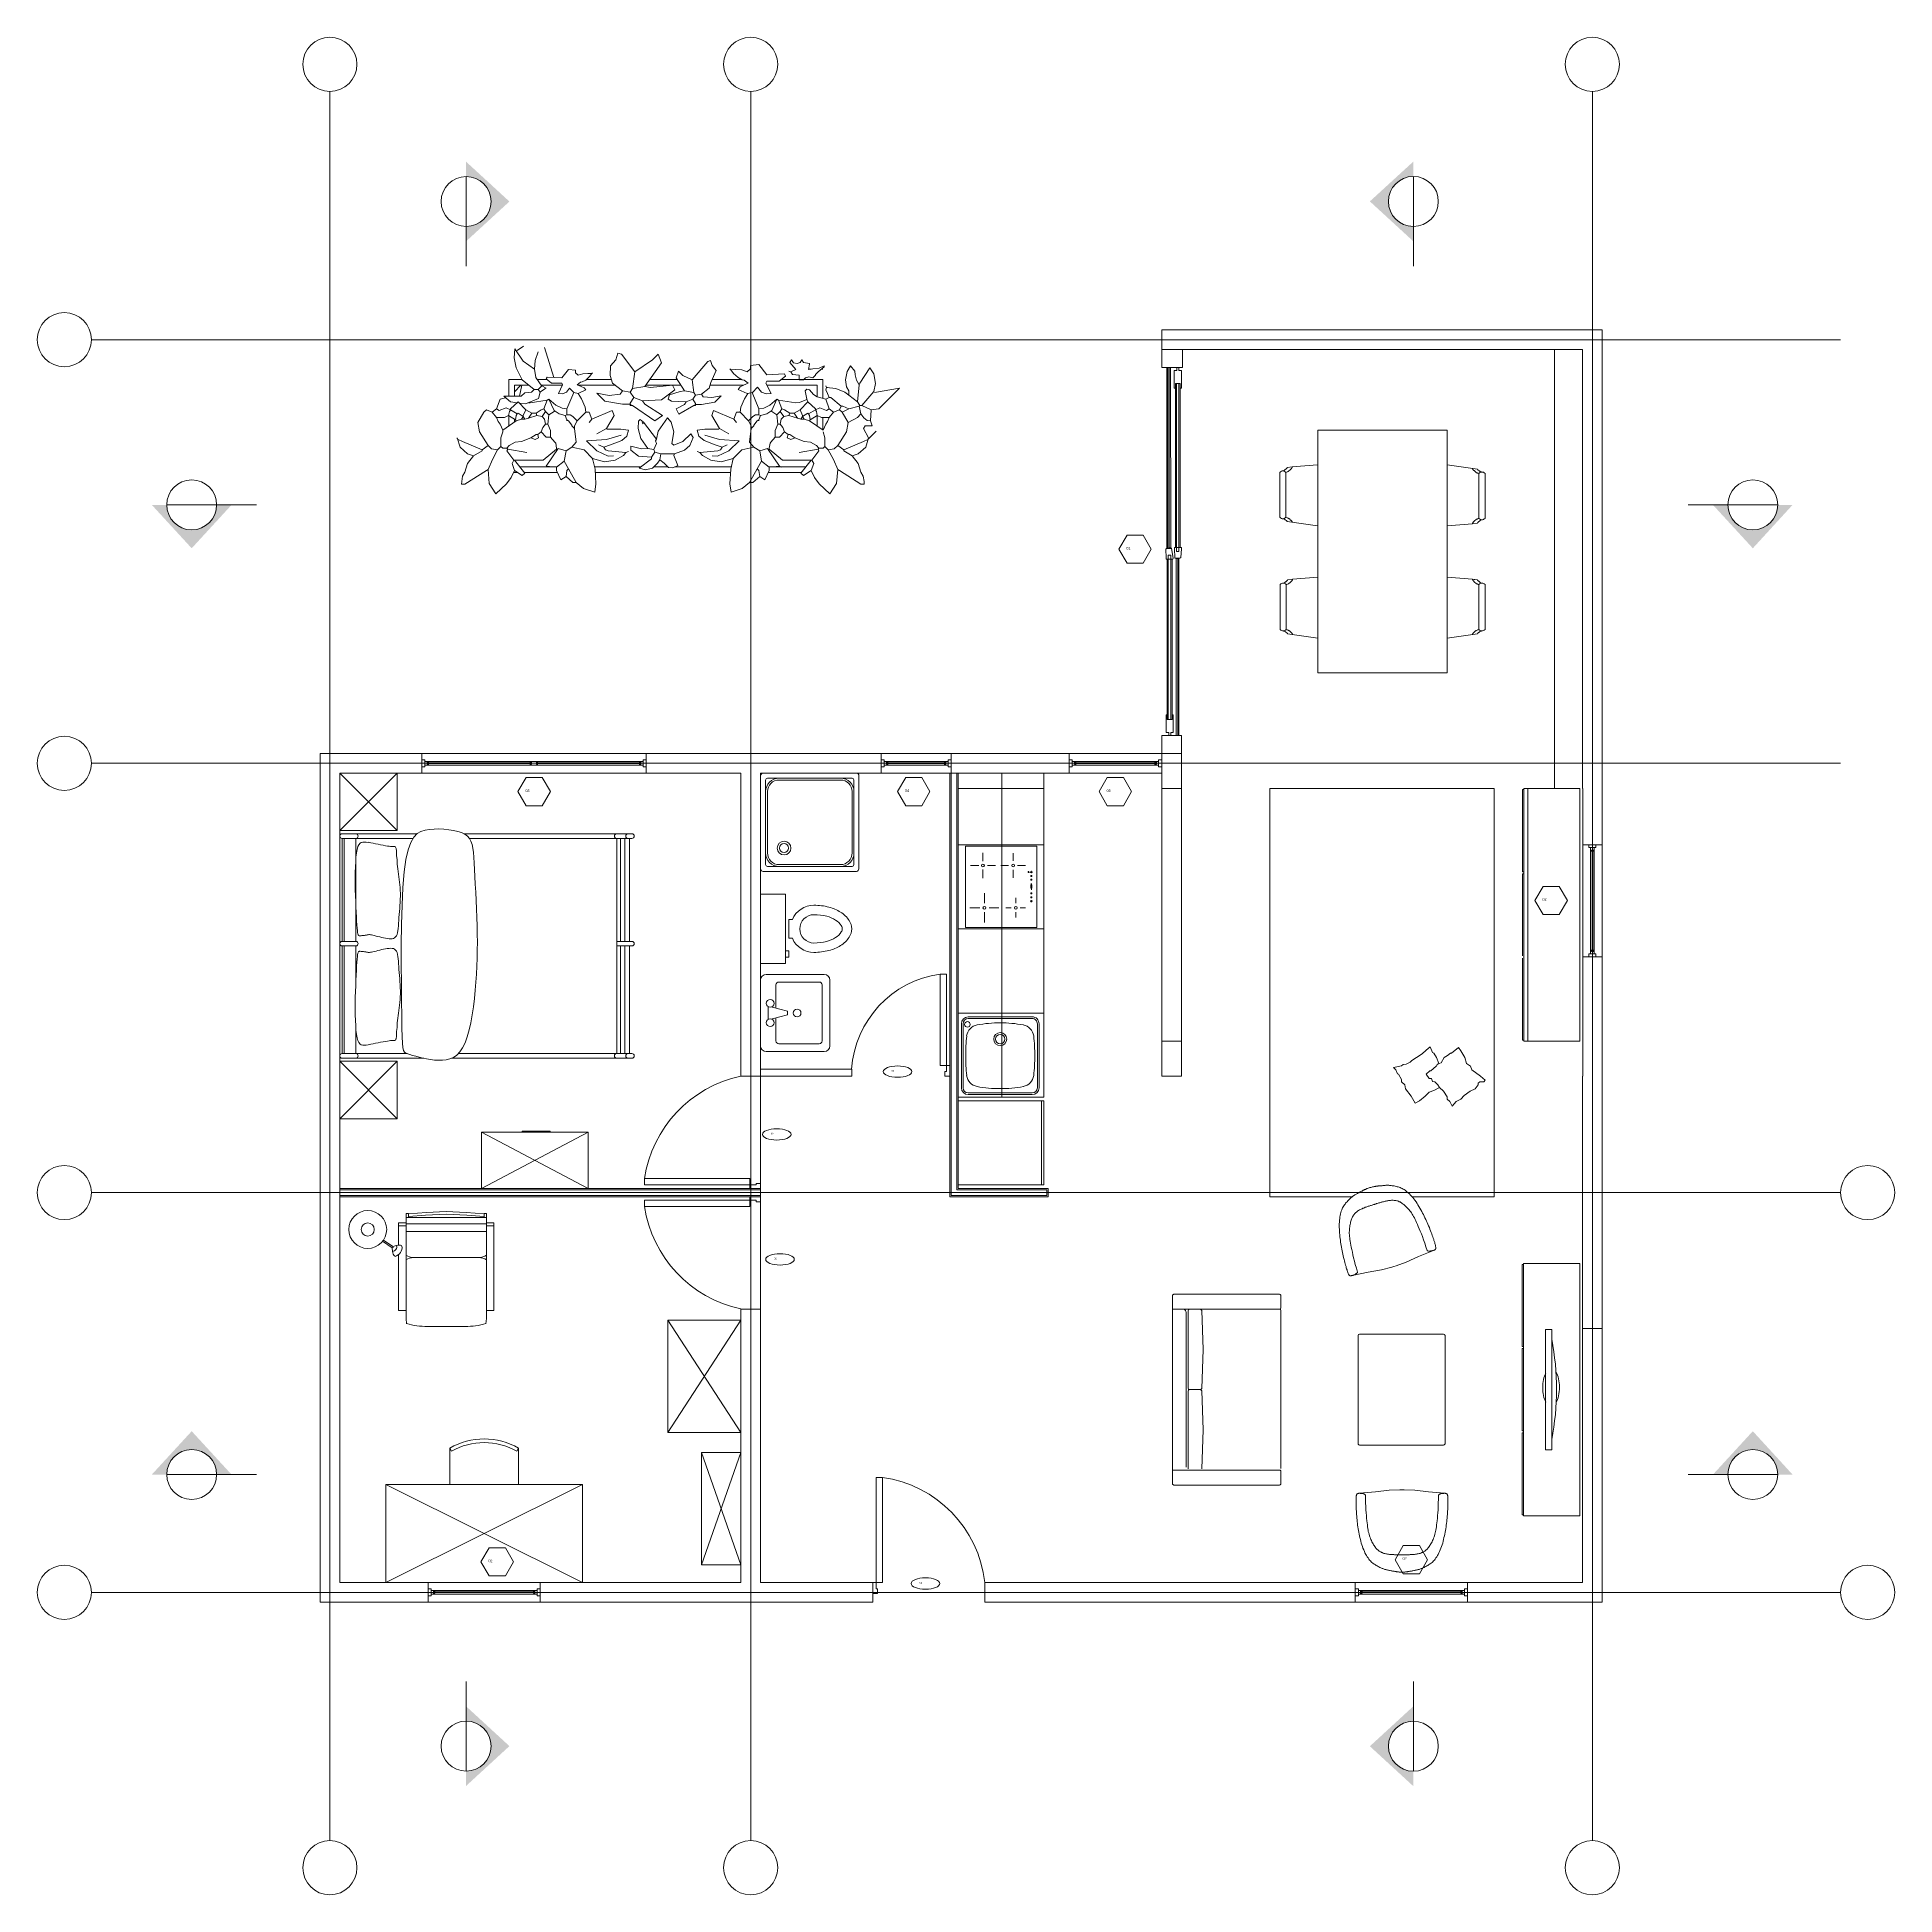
# Model space of a CAD drawing. Header units: centimetres. Extents: x -16179 to 12840, y -10704 to 3856.
# Drawn here: x 287 to 1611, y -8870 to -7545 of the extents above; entities that cross this region are included whole.
import ezdxf

# ---------------------------------------------------------------- set-up
doc = ezdxf.new("R2010")
doc.units = ezdxf.units.CM
doc.header["$MEASUREMENT"] = 0
for name, color, linetype, lineweight in [('A-FURN_Num_Penna__251_Num_Penna__251_Num_Penna__251_Num_Penna__251_Num_Penna__251_Num_Penna__251_Num_Penna__251_Num_Penna__251_Num_Penna__251_Num_Penna__251_Num_Penna__251', 251, 'Continuous', 18), ('A-FURN_Num_Penna__252_Num_Penna__252_Num_Penna__10_Num_Penna__252_Num_Penna__252_Num_Penna__252_Num_Penna__252_Num_Penna__252_Num_Penna__252_Num_Penna__252_Num_Penna__252_Num_Penna__252', 252, 'Continuous', 18), ('A-FURN_Num_Penna__8_Num_Penna__8_Num_Penna__8_Num_Penna__8_Num_Penna__8_Num_Penna__8_Num_Penna__8_Num_Penna__8_Num_Penna__8_Num_Penna__8', 8, 'Continuous', 18), ('A-WALL-FULL_Num_Penna__7_Num_Penna__7_Num_Penna__7_Num_Penna__7_Num_Penna__7_Num_Penna__7_Num_Penna__7_Num_Penna__7_Num_Penna__7_Num_Penna__7', 7, 'Continuous', 18), ('AA - linee quote_Num_Penna__1_Num_Penna__255_Num_Penna__255_Num_Penna__255_Num_Penna__255_Num_Penna__255_Num_Penna__255_Num_Penna__255_Num_Penna__255_Num_Penna__255', 255, 'Continuous', 18), ('AA - linee quote_Num_Penna__3_Num_Penna__3_Num_Penna__3_Num_Penna__3_Num_Penna__3_Num_Penna__3_Num_Penna__3_Num_Penna__3_Num_Penna__3_Num_Penna__3', 3, 'Continuous', 18), ('AA - montanti_Num_Penna__7_Num_Penna__7_Num_Penna__7_Num_Penna__7_Num_Penna__7_Num_Penna__7_Num_Penna__7_Num_Penna__7_Num_Penna__7_Num_Penna__7', 7, 'Continuous', 18), ('AA - pareti sezionate_Num_Penna__7_Num_Penna__7_Num_Penna__7_Num_Penna__7_Num_Penna__7_Num_Penna__7_Num_Penna__7_Num_Penna__7_Num_Penna__7_Num_Penna__7', 7, 'Continuous', 18), ('AA - perimetri giardino_Num_Penna__6_Num_Penna__6_Num_Penna__6_Num_Penna__6_Num_Penna__6_Num_Penna__6_Num_Penna__6_Num_Penna__6_Num_Penna__6_Num_Penna__6', 6, 'Continuous', 18), ('AA - serramenti e porte_Num_Penna__4_Num_Penna__4_Num_Penna__4_Num_Penna__4_Num_Penna__4_Num_Penna__4_Num_Penna__4_Num_Penna__4_Num_Penna__4_Num_Penna__4', 4, 'Continuous', 18), ('AA - struttura finestre_Num_Penna__6_Num_Penna__6_Num_Penna__6_Num_Penna__6_Num_Penna__6_Num_Penna__6_Num_Penna__6_Num_Penna__6_Num_Penna__6_Num_Penna__6', 6, 'Continuous', 18), ('AA- arredo_Num_Penna__10_Num_Penna__252_Num_Penna__252_Num_Penna__252_Num_Penna__252_Num_Penna__252_Num_Penna__252_Num_Penna__252_Num_Penna__252_Num_Penna__252', 252, 'Continuous', 18), ('AA- arredo_Num_Penna__13_Num_Penna__251_Num_Penna__251_Num_Penna__251_Num_Penna__251_Num_Penna__251_Num_Penna__251_Num_Penna__251_Num_Penna__251_Num_Penna__251', 251, 'Continuous', 18), ('AA- arredo_Num_Penna__251_Num_Penna__251_Num_Penna__251_Num_Penna__251_Num_Penna__251_Num_Penna__251_Num_Penna__251_Num_Penna__251_Num_Penna__251_Num_Penna__251', 251, 'Continuous', 18), ('AA- arredo_Num_Penna__252_Num_Penna__252_Num_Penna__252_Num_Penna__252_Num_Penna__252_Num_Penna__252_Num_Penna__252_Num_Penna__252_Num_Penna__252_Num_Penna__252', 252, 'Continuous', 18), ('AA- arredo_Num_Penna__7_Num_Penna__7_Num_Penna__7_Num_Penna__7_Num_Penna__7_Num_Penna__7_Num_Penna__7_Num_Penna__7_Num_Penna__7_Num_Penna__7', 7, 'Continuous', 18), ('AA- arredo_Num_Penna__8_Num_Penna__8_Num_Penna__8_Num_Penna__8_Num_Penna__8_Num_Penna__8_Num_Penna__8_Num_Penna__8_Num_Penna__8_Num_Penna__8', 8, 'Continuous', 18), ('IKE120015-t1_Num_Penna__251_Num_Penna__251_Num_Penna__251_Num_Penna__251_Num_Penna__251_Num_Penna__251_Num_Penna__251_Num_Penna__251_Num_Penna__251_Num_Penna__251_Num_Penna__251', 251, 'Continuous', 18), ('J- montanti_Num_Penna__7_Num_Penna__7_Num_Penna__7_Num_Penna__7_Num_Penna__7_Num_Penna__7_Num_Penna__7_Num_Penna__7_Num_Penna__7_Num_Penna__7', 7, 'Continuous', 18), ('SEZIONE ARREDO_Num_Penna__1_Num_Penna__255_Num_Penna__255_Num_Penna__255_Num_Penna__255_Num_Penna__255_Num_Penna__255_Num_Penna__255_Num_Penna__255_Num_Penna__255', 255, 'Continuous', 18)]:
    doc.layers.add(name, color=color, linetype=linetype, lineweight=lineweight)
doc.layers.add('AA - pareti sezionate_Num_Penna__5_Num_Penna__9_Num_Penna__10_Num_Penna__10_Num_Penna__10_Num_Penna__10_Num_Penna__10_Num_Penna__10_Num_Penna__11_Num_Penna__13', color=7, linetype='Continuous', lineweight=18, true_color=0x636466)
doc.layers.add('Layer1_Num_Penna__5_Num_Penna__9_Num_Penna__10_Num_Penna__10_Num_Penna__10_Num_Penna__10_Num_Penna__10_Num_Penna__10_Num_Penna__11_Num_Penna__13', color=7, linetype='Continuous', lineweight=18, true_color=0x636466)
doc.styles.add('GENERATED_STYLE_1', font='Arial.ttf')

msp = doc.modelspace()

# ---------------------------------------------------------------- hatches: boundary and pattern name
at = {"layer": 'AA - linee quote_Num_Penna__3_Num_Penna__3_Num_Penna__3_Num_Penna__3_Num_Penna__3_Num_Penna__3_Num_Penna__3_Num_Penna__3_Num_Penna__3_Num_Penna__3', "linetype": 'Continuous', "lineweight": 18}
for points in [[(592.3, -7634.2), (592.3, -7644.8, -1), (592.3, -7680.4), (592.3, -7691), (623.2, -7662.6)], [(1267.5, -7690.9), (1267.5, -7680.3, -1), (1267.5, -7644.8), (1267.5, -7634.2), (1236.6, -7662.5)], [(425.1, -7878.9), (414.5, -7878.9, -1), (378.9, -7878.9), (368.3, -7878.9), (396.7, -7909.8)], [(1537.9, -7878.9), (1527.3, -7878.9, -1), (1491.8, -7878.9), (1481.2, -7878.9), (1509.6, -7909.8)], [(368.3, -8570.1), (378.9, -8570.1, -1), (414.5, -8570.1), (425.1, -8570.1), (396.7, -8539.2)], [(1481.2, -8570.1), (1491.8, -8570.1, -1), (1527.3, -8570.1), (1537.9, -8570.1), (1509.6, -8539.2)], [(592.3, -8735.3), (592.3, -8745.9, -1), (592.3, -8781.5), (592.3, -8792.1), (623.2, -8763.7)], [(1267.5, -8792.2), (1267.5, -8781.5, -1), (1267.5, -8746), (1267.5, -8735.4), (1236.6, -8763.8)]]:
    msp.add_hatch(color=3, dxfattribs=at).paths.add_polyline_path(points)

# ---------------------------------------------------------------- linework, layer by layer
at = {"layer": 'A-FURN_Num_Penna__251_Num_Penna__251_Num_Penna__251_Num_Penna__251_Num_Penna__251_Num_Penna__251_Num_Penna__251_Num_Penna__251_Num_Penna__251_Num_Penna__251_Num_Penna__251', "color": 251, "linetype": 'Continuous', "lineweight": 18}
msp.add_line((535.2, -8647.1), (675.2, -8647.1), dxfattribs=at)
at = {"layer": 'A-FURN_Num_Penna__252_Num_Penna__252_Num_Penna__10_Num_Penna__252_Num_Penna__252_Num_Penna__252_Num_Penna__252_Num_Penna__252_Num_Penna__252_Num_Penna__252_Num_Penna__252_Num_Penna__252', "color": 252, "linetype": 'Continuous', "lineweight": 18}
msp.add_line((974.2, -8301.1), (974.2, -8070.1), dxfattribs=at)
at = {"layer": 'A-FURN_Num_Penna__8_Num_Penna__8_Num_Penna__8_Num_Penna__8_Num_Penna__8_Num_Penna__8_Num_Penna__8_Num_Penna__8_Num_Penna__8_Num_Penna__8', "color": 8, "linetype": 'Continuous', "lineweight": 18}
for p, q in [((560.7, -8056.1), (640.7, -8056.1)), ((888.2, -8056.1), (938.2, -8056.1)), ((1088.2, -8056.1), (1022.2, -8056.1)), ((560.7, -8070.1), (720.7, -8070.1)), ((560.7, -8070.1), (640.7, -8070.1)), ((640.7, -8070.1), (720.7, -8070.1)), ((938.2, -8070.1), (888.2, -8070.1)), ((943.2, -8178.1), (943.2, -8070.1)), ((1088.2, -8070.1), (1022.2, -8070.1)), ((943.2, -8178.1), (943.2, -8244.1)), ((943.2, -8322.1), (943.2, -8244.1)), ((802.2, -8286.1), (802.2, -8366.1)), ((802.2, -8452.1), (802.2, -8372.1)), ((565.2, -8647.1), (645.2, -8647.1)), ((1226.2, -8647.1), (1306.2, -8647.1)), ((565.2, -8661.1), (645.2, -8661.1)), ((565.2, -8661.1), (645.2, -8661.1)), ((1226.2, -8661.1), (1306.2, -8661.1))]:
    msp.add_line(p, q, dxfattribs=at)
at = {"layer": 'A-FURN_Num_Penna__8_Num_Penna__8_Num_Penna__8_Num_Penna__8_Num_Penna__8_Num_Penna__8_Num_Penna__8_Num_Penna__8_Num_Penna__8_Num_Penna__8', "color": 8, "linetype": 'Continuous', "lineweight": 18, "flags": 128}
for points in [[(488.2, -8056.1), (495.2, -8056.1)], [(720.7, -8056.1), (560.7, -8056.1)]]:
    msp.add_lwpolyline(points, dxfattribs=at)
at = {"layer": 'A-WALL-FULL_Num_Penna__7_Num_Penna__7_Num_Penna__7_Num_Penna__7_Num_Penna__7_Num_Penna__7_Num_Penna__7_Num_Penna__7_Num_Penna__7_Num_Penna__7', "color": 7, "linetype": 'Continuous', "lineweight": 18}
for p, q in [((937.2, -8286.1), (937.2, -8071.1)), ((1402.3, -8121.1), (1388.3, -8121.1)), ((1388.3, -8121.1), (1402.3, -8121.1)), ((1388.3, -8121.1), (1402.3, -8121.1)), ((1402.3, -8121.1), (1388.3, -8121.1)), ((1402.3, -8201.1), (1388.3, -8201.1)), ((1388.3, -8201.1), (1402.3, -8201.1)), ((1388.3, -8201.1), (1402.3, -8201.1)), ((1402.3, -8201.1), (1388.3, -8201.1)), ((802.2, -8241.1), (802.2, -8261.1)), ((802.2, -8286.1), (802.2, -8286.1))]:
    msp.add_line(p, q, dxfattribs=at)
at = {"layer": 'AA - linee quote_Num_Penna__1_Num_Penna__255_Num_Penna__255_Num_Penna__255_Num_Penna__255_Num_Penna__255_Num_Penna__255_Num_Penna__255_Num_Penna__255_Num_Penna__255', "color": 255, "linetype": 'Continuous', "lineweight": 18}
msp.add_line((442.8, -8570.1), (414.5, -8570.1), dxfattribs=at)
at = {"layer": 'AA - linee quote_Num_Penna__3_Num_Penna__3_Num_Penna__3_Num_Penna__3_Num_Penna__3_Num_Penna__3_Num_Penna__3_Num_Penna__3_Num_Penna__3_Num_Penna__3', "color": 3, "linetype": 'Continuous', "lineweight": 18}
for p, q in [((495.2, -8831.1), (495.2, -7584.1)), ((795.2, -8831.1), (795.2, -7584.1)), ((1395.2, -8831.1), (1395.2, -7584.1)), ((592.3, -7644.8), (592.3, -7680.4)), ((1267.6, -7680.3), (1267.6, -7644.8)), ((592.3, -7708.7), (592.3, -7680.4)), ((1267.6, -7680.3), (1267.6, -7708.7)), ((325.2, -7761.1), (1572.2, -7761.1)), ((414.5, -7878.9), (378.9, -7878.9)), ((414.5, -7878.9), (442.8, -7878.9)), ((1463.5, -7878.9), (1491.8, -7878.9)), ((1527.3, -7878.9), (1491.8, -7878.9)), ((325.2, -8063.1), (1572.2, -8063.1)), ((325.2, -8369.1), (1572.2, -8369.1)), ((378.9, -8570.1), (414.5, -8570.1)), ((1491.8, -8570.1), (1463.4, -8570.1)), ((1491.8, -8570.1), (1527.3, -8570.1)), ((325.2, -8654.1), (1572.2, -8654.1)), ((592.3, -8745.9), (592.3, -8717.6)), ((1267.6, -8717.7), (1267.6, -8746)), ((592.3, -8745.9), (592.3, -8781.5)), ((1267.6, -8781.5), (1267.6, -8746))]:
    msp.add_line(p, q, dxfattribs=at)
at = {"layer": 'AA - linee quote_Num_Penna__3_Num_Penna__3_Num_Penna__3_Num_Penna__3_Num_Penna__3_Num_Penna__3_Num_Penna__3_Num_Penna__3_Num_Penna__3_Num_Penna__3', "color": 3, "linetype": 'Continuous', "lineweight": 18, "flags": 128}
for points in [[(1080.8, -7910.5), (1075.1, -7900.5), (1063.5, -7900.5), (1057.7, -7910.5), (1063.5, -7920.5), (1075.1, -7920.5)], [(652.4, -8083.3), (646.6, -8073.3), (635.1, -8073.3), (629.3, -8083.3), (635.1, -8093.3), (646.6, -8093.3)], [(923, -8083.3), (917.2, -8073.3), (905.7, -8073.3), (899.9, -8083.3), (905.7, -8093.3), (917.2, -8093.3)], [(1066.7, -8083.3), (1060.9, -8073.3), (1049.4, -8073.3), (1043.6, -8083.3), (1049.4, -8093.3), (1060.9, -8093.3)], [(1377.4, -8160.9), (1371.6, -8150.9), (1360.1, -8150.9), (1354.3, -8160.9), (1360.1, -8170.9), (1371.6, -8170.9)], [(1277.7, -8630.8), (1272, -8620.8), (1260.4, -8620.8), (1254.6, -8630.8), (1260.4, -8640.8), (1272, -8640.8)], [(626, -8632.4), (620.3, -8622.4), (608.7, -8622.4), (602.9, -8632.4), (608.7, -8642.4), (620.3, -8642.4)]]:
    msp.add_lwpolyline(points, close=True, dxfattribs=at)
at = {"layer": 'AA - linee quote_Num_Penna__3_Num_Penna__3_Num_Penna__3_Num_Penna__3_Num_Penna__3_Num_Penna__3_Num_Penna__3_Num_Penna__3_Num_Penna__3_Num_Penna__3', "color": 3, "linetype": 'Continuous', "lineweight": 18}
for centre, radius in [((495.2, -7564.8), 19.3), ((795.2, -7564.8), 19.3), ((1395.2, -7564.8), 19.3), ((592.3, -7662.6), 17.8), ((1267.6, -7662.5), 17.8), ((305.9, -7761.1), 19.3), ((396.7, -7878.9), 17.8), ((1509.6, -7878.9), 17.8), ((305.9, -8063.1), 19.3), ((305.9, -8369.1), 19.3), ((1591.5, -8369.1), 19.3), ((396.7, -8570.1), 17.8), ((1509.6, -8570.1), 17.8), ((305.9, -8654.1), 19.3), ((1591.5, -8654.1), 19.3), ((592.3, -8763.7), 17.8), ((1267.6, -8763.8), 17.8), ((495.2, -8850.4), 19.3), ((795.2, -8850.4), 19.3), ((1395.2, -8850.4), 19.3)]:
    msp.add_circle(centre, radius, dxfattribs=at)
for centre in [(899.9, -8282.9), (813.8, -8327.6), (816.1, -8416.7), (919.8, -8647.8)]:
    msp.add_ellipse(centre, major_axis=(-10.2, 0), ratio=0.395468, dxfattribs=at)
at = {"layer": 'AA - montanti_Num_Penna__7_Num_Penna__7_Num_Penna__7_Num_Penna__7_Num_Penna__7_Num_Penna__7_Num_Penna__7_Num_Penna__7_Num_Penna__7_Num_Penna__7', "color": 7, "linetype": 'Continuous', "lineweight": 18}
for p, q in [((1094.5, -7780.9), (1094.6, -7909.5)), ((1097.2, -7794.4), (1097.2, -7783)), ((1097.2, -7783), (1099, -7783)), ((1099, -7783), (1099, -7780.9)), ((1100.3, -7783), (1100.3, -7780.9)), ((1100.3, -7783), (1102.2, -7783)), ((1102.2, -7783), (1102.2, -7794.4)), ((1097.2, -7794.4), (1097.2, -7795.6)), ((1098, -7795.6), (1097.2, -7795.6)), ((1098, -7792.3), (1098, -7795.6)), ((1099.5, -7792.3), (1098, -7792.3)), ((1101.4, -7792.3), (1099.5, -7792.3)), ((1101.4, -7792.3), (1101.4, -7795.6)), ((1101.4, -7795.6), (1102.2, -7795.6)), ((1102.2, -7794.4), (1102.2, -7795.6)), ((1091.4, -7910.3), (1091.1, -7910.4)), ((1091.1, -7910.4), (1091.3, -7916.7)), ((1091.3, -7916.7), (1091.3, -7917.5)), ((1091.3, -7917.5), (1096.2, -7917.5)), ((1091.9, -7909.8), (1091.4, -7909.9)), ((1091.4, -7909.9), (1091.4, -7910.3)), ((1091.4, -7910.3), (1095.1, -7909.9)), ((1091.4, -7910.3), (1091.4, -7910.3)), ((1095.1, -7909.9), (1094.6, -7909.5)), ((1095.1, -7909.9), (1095.3, -7909.8)), ((1095.3, -7909.8), (1096.3, -7917)), ((1096.2, -7917.5), (1096.3, -7917)), ((1097.4, -7909.2), (1097.3, -7909.8)), ((1097.3, -7909.8), (1097.6, -7916.9)), ((1102.3, -7909.2), (1097.4, -7909.2)), ((1097.8, -7916.9), (1097.6, -7916.9)), ((1097.8, -7916.9), (1101.6, -7916.6)), ((1098.4, -7917.2), (1097.8, -7916.9)), ((1098.4, -7917.2), (1098.4, -8043.2)), ((1101.6, -7916.6), (1101.1, -7916.9)), ((1101.6, -7916.6), (1101.9, -7916.4)), ((1102.3, -7910.1), (1101.9, -7916.4)), ((1102.3, -7910.1), (1102.3, -7909.2)), ((1092.1, -8028.6), (1091.4, -8028.6)), ((1091.4, -8028.6), (1091.4, -8029.8)), ((1091.4, -8029.8), (1091.4, -8041.2)), ((1092.1, -8031.8), (1092.1, -8028.6)), ((1093.7, -8031.8), (1092.1, -8031.8)), ((1095.6, -8031.8), (1093.7, -8031.8)), ((1096.4, -8028.6), (1095.6, -8028.6)), ((1095.6, -8028.6), (1095.6, -8031.8)), ((1096.4, -8029.8), (1096.4, -8028.6)), ((1096.4, -8041.2), (1096.4, -8029.8)), ((1091.4, -8041.2), (1093.3, -8041.2)), ((1093.3, -8041.2), (1093.3, -8043.2)), ((1094.6, -8043.2), (1094.6, -8041.2)), ((1094.6, -8041.2), (1096.4, -8041.2))]:
    msp.add_line(p, q, dxfattribs=at)
at = {"layer": 'AA - montanti_Num_Penna__7_Num_Penna__7_Num_Penna__7_Num_Penna__7_Num_Penna__7_Num_Penna__7_Num_Penna__7_Num_Penna__7_Num_Penna__7_Num_Penna__7', "color": 7, "linetype": 'Continuous', "lineweight": 18, "flags": 128}
msp.add_lwpolyline([(1091.9, -7780.9), (1091.9, -7828.9), (1091.9, -7909.8, -0.028259), (1094.6, -7909.5)], format="xyb", dxfattribs=at)
for points in [[(1092.6, -7780.9), (1092.6, -7828.9), (1092.6, -7909.7)], [(1093.5, -7780.9), (1093.5, -7828.9), (1093.5, -7909.6)], [(1098.6, -8043.2), (1098.6, -8039.3), (1098.6, -7917.2)], [(1099.7, -8043.2), (1099.7, -7917.1)], [(1100.3, -7917), (1100.3, -8039.3), (1100.3, -8043.2)], [(562.9, -8061.8), (565.5, -8061.8), (565.5, -8062.3)], [(562.9, -8064.4), (565.5, -8064.4), (565.5, -8063.8), (564.5, -8063.8), (564.5, -8063.3), (564.5, -8062.8), (564.5, -8062.3), (565.5, -8062.3)], [(640.7, -8061.8), (638.1, -8061.8), (638.1, -8062.3)], [(640.7, -8064.4), (638.1, -8064.4), (638.1, -8063.8), (639, -8063.8), (639, -8063.3), (639, -8062.8), (639, -8062.3), (638.1, -8062.3)], [(640.7, -8061.8), (643.3, -8061.8), (643.3, -8062.3)], [(640.7, -8064.4), (643.3, -8064.4), (643.3, -8063.8), (642.4, -8063.8), (642.4, -8063.3), (642.4, -8062.8), (642.4, -8062.3), (643.3, -8062.3)], [(718.5, -8061.8), (715.9, -8061.8), (715.9, -8062.3)], [(718.5, -8064.4), (715.9, -8064.4), (715.9, -8063.8), (716.9, -8063.8), (716.9, -8063.3), (716.9, -8062.8), (716.9, -8062.3), (715.9, -8062.3)], [(890.4, -8061.8), (893, -8061.8), (893, -8062.3)], [(890.4, -8064.4), (893, -8064.4), (893, -8063.8), (892, -8063.8), (892, -8063.3), (892, -8062.8), (892, -8062.3), (893, -8062.3)], [(936, -8061.8), (933.4, -8061.8), (933.4, -8062.3)], [(936, -8064.4), (933.4, -8064.4), (933.4, -8063.8), (934.4, -8063.8), (934.4, -8063.3), (934.4, -8062.8), (934.4, -8062.3), (933.4, -8062.3)], [(1024.4, -8061.8), (1027, -8061.8), (1027, -8062.3)], [(1024.4, -8064.4), (1027, -8064.4), (1027, -8063.8), (1026, -8063.8), (1026, -8063.3), (1026, -8062.8), (1026, -8062.3), (1027, -8062.3)], [(1086, -8061.8), (1083.4, -8061.8), (1083.4, -8062.3), (1084.4, -8062.3), (1084.4, -8062.8), (1084.4, -8063.3), (1084.4, -8063.8), (1083.4, -8063.8)], [(1086, -8064.4), (1083.4, -8064.4), (1083.4, -8063.8)], [(1394, -8123.2), (1394, -8125.8), (1394.5, -8125.8), (1394.5, -8124.9), (1395, -8124.9), (1395.5, -8124.9), (1396, -8124.9), (1396, -8125.8)], [(1396.6, -8123.2), (1396.6, -8125.8), (1396.1, -8125.8)], [(1394, -8198.9), (1394, -8196.3), (1394.5, -8196.3), (1394.5, -8197.2), (1395, -8197.2), (1395.5, -8197.2), (1396, -8197.2), (1396, -8196.3)], [(1396.6, -8198.9), (1396.6, -8196.3), (1396.1, -8196.3)], [(934.7, -8282.9), (933.7, -8282.9), (933.7, -8286.1), (937.2, -8286.1), (937.2, -8282.9)], [(937.2, -8282.9), (937.2, -8278.4), (934.7, -8278.4), (934.7, -8282.9)], [(799, -8366.1), (794.5, -8366.1), (794.5, -8363.6), (799, -8363.6)], [(799, -8363.6), (799, -8362.6), (802.2, -8362.6), (802.2, -8366.1), (799, -8366.1)], [(799, -8372.1), (794.5, -8372.1), (794.5, -8374.6), (799, -8374.6)], [(799, -8374.6), (799, -8375.6), (802.2, -8375.6), (802.2, -8372.1), (799, -8372.1)], [(882.2, -8651.6), (882.2, -8647.1), (884.7, -8647.1), (884.7, -8651.6)], [(882.2, -8651.6), (882.2, -8647.1), (884.7, -8647.1), (884.7, -8651.6)], [(567.4, -8652.8), (570, -8652.8), (570, -8653.3)], [(567.4, -8655.4), (570, -8655.4), (570, -8654.8), (569, -8654.8), (569, -8654.3), (569, -8653.8), (569, -8653.3), (570, -8653.3)], [(643, -8652.8), (640.4, -8652.8), (640.4, -8653.3)], [(643, -8655.4), (640.4, -8655.4), (640.4, -8654.8), (641.4, -8654.8), (641.4, -8654.3), (641.4, -8653.8), (641.4, -8653.3), (640.4, -8653.3)], [(884.7, -8651.6), (885.7, -8651.6), (885.7, -8654.8), (882.2, -8654.8), (882.2, -8651.6)], [(1228.4, -8652.8), (1231, -8652.8), (1231, -8653.3)], [(1228.4, -8655.4), (1231, -8655.4), (1231, -8654.8), (1230, -8654.8), (1230, -8654.3), (1230, -8653.8), (1230, -8653.3), (1231, -8653.3)], [(1304, -8652.8), (1301.4, -8652.8), (1301.4, -8653.3)], [(1304, -8655.4), (1301.4, -8655.4), (1301.4, -8654.8), (1302.4, -8654.8), (1302.4, -8654.3), (1302.4, -8653.8), (1302.4, -8653.3), (1301.4, -8653.3)]]:
    msp.add_lwpolyline(points, dxfattribs=at)
for points in [[(560.7, -8060.5), (560.7, -8065.6), (562.9, -8065.6), (562.9, -8060.5)], [(720.7, -8060.5), (720.7, -8065.6), (718.5, -8065.6), (718.5, -8060.5)], [(888.2, -8060.5), (888.2, -8065.6), (890.4, -8065.6), (890.4, -8060.5)], [(938.2, -8060.5), (938.2, -8065.6), (936, -8065.6), (936, -8060.5)], [(1022.2, -8060.5), (1022.2, -8065.6), (1024.4, -8065.6), (1024.4, -8060.5)], [(1088.2, -8065.6), (1088.2, -8060.5), (1086, -8060.5), (1086, -8065.6)], [(1397.8, -8121.1), (1392.7, -8121.1), (1392.7, -8123.2), (1397.8, -8123.2)], [(1397.8, -8201.1), (1392.7, -8201.1), (1392.7, -8198.9), (1397.8, -8198.9)], [(565.2, -8651.5), (565.2, -8656.6), (567.4, -8656.6), (567.4, -8651.5)], [(645.2, -8651.5), (645.2, -8656.6), (643, -8656.6), (643, -8651.5)], [(1226.2, -8651.5), (1226.2, -8656.6), (1228.4, -8656.6), (1228.4, -8651.5)], [(1306.2, -8651.5), (1306.2, -8656.6), (1304, -8656.6), (1304, -8651.5)]]:
    msp.add_lwpolyline(points, close=True, dxfattribs=at)
at = {"layer": 'AA - montanti_Num_Penna__7_Num_Penna__7_Num_Penna__7_Num_Penna__7_Num_Penna__7_Num_Penna__7_Num_Penna__7_Num_Penna__7_Num_Penna__7_Num_Penna__7', "color": 7, "linetype": 'Continuous', "lineweight": 18}
for centre, start, end in [((1095.7, -7933.4), 92.5759, 99.0507), ((1097.3, -7893.3), 272.5759, 279.0507)]:
    msp.add_arc(centre, 23.9, start, end, dxfattribs=at)
at = {"layer": 'AA - pareti sezionate_Num_Penna__5_Num_Penna__9_Num_Penna__10_Num_Penna__10_Num_Penna__10_Num_Penna__10_Num_Penna__10_Num_Penna__10_Num_Penna__11_Num_Penna__13', "color": 251, "linetype": 'Continuous', "lineweight": 18, "true_color": 0x636466}
msp.add_line((1368.2, -8081.1), (1368.2, -7768.1), dxfattribs=at)
at = {"layer": 'AA - pareti sezionate_Num_Penna__7_Num_Penna__7_Num_Penna__7_Num_Penna__7_Num_Penna__7_Num_Penna__7_Num_Penna__7_Num_Penna__7_Num_Penna__7_Num_Penna__7', "color": 7, "linetype": 'Continuous', "lineweight": 18}
for p, q in [((1088.2, -7780.9), (1088.2, -7754.1)), ((1088.2, -7754.1), (1402.2, -7754.1)), ((1402.2, -7754.1), (1402.2, -8081.1)), ((1388.2, -7768.1), (1088.2, -7768.1)), ((1103, -7780.9), (1103, -7768.1)), ((1388.2, -8081.1), (1388.2, -7768.1)), ((1103, -7780.9), (1088.2, -7780.9)), ((1088.2, -8043.2), (1102.2, -8043.2)), ((1088.2, -8081.1), (1088.2, -8043.2)), ((1102.2, -8081.1), (1102.2, -8043.2)), ((488.2, -8661.1), (488.2, -8056.1)), ((560.7, -8056.1), (560.7, -8070.1)), ((720.7, -8070.1), (720.7, -8056.1)), ((720.7, -8056.1), (888.2, -8056.1)), ((938.2, -8371.1), (938.2, -8056.1)), ((1022.2, -8056.1), (938.2, -8056.1)), ((1022.2, -8056.1), (1022.2, -8070.1)), ((1022.2, -8070.1), (1022.2, -8056.1)), ((1088.2, -8056.1), (1102.2, -8056.1)), ((560.7, -8070.1), (502.2, -8070.1)), ((502.2, -8070.1), (502.2, -8647.1)), ((720.7, -8070.1), (788.2, -8070.1)), ((788.2, -8070.1), (788.2, -8286.1)), ((802.2, -8070.1), (802.2, -8201.1)), ((937.2, -8369.1), (937.2, -8070.1)), ((938.2, -8070.1), (942.2, -8070.1)), ((942.2, -8367.1), (942.2, -8070.1)), ((1022.2, -8070.1), (942.2, -8070.1)), ((943.2, -8366.1), (943.2, -8070.1)), ((1088.2, -8081.1), (1102.2, -8081.1)), ((1388.3, -8121.1), (1402.3, -8121.1)), ((802.2, -8201.1), (802.2, -8286.1)), ((1402.3, -8201.1), (1388.3, -8201.1)), ((1388.3, -8201.1), (1388.3, -8286.1)), ((1402.3, -8286.1), (1402.3, -8201.1)), ((1088.2, -8261.2), (1102.2, -8261.2)), ((1088.2, -8261.2), (1088.2, -8286.1)), ((1102.2, -8261.2), (1102.2, -8286.1)), ((788.2, -8286.1), (802.2, -8286.1)), ((867.2, -8281.1), (802.2, -8281.1)), ((867.2, -8286.1), (802.2, -8286.1)), ((867.2, -8281.1), (867.2, -8286.1)), ((1102.2, -8286.1), (1088.2, -8286.1)), ((1388.2, -8647.1), (1388.2, -8286.1)), ((943.2, -8324.1), (943.2, -8366.1)), ((502.2, -8344.1), (502.2, -8348.1)), ((802.2, -8366.1), (502.2, -8366.1)), ((802.2, -8367.1), (502.2, -8367.1)), ((802.2, -8366.1), (802.2, -8372.1)), ((937.2, -8369.1), (937.2, -8372.1)), ((1007.2, -8366.1), (943.2, -8366.1)), ((1006.2, -8367.1), (943.2, -8367.1)), ((1006.2, -8371.1), (1006.2, -8367.1)), ((1007.2, -8372.1), (1007.2, -8366.1)), ((802.2, -8371.1), (502.2, -8371.1)), ((802.2, -8372.1), (502.2, -8372.1)), ((937.2, -8372.1), (1007.2, -8372.1)), ((938.2, -8371.1), (1006.2, -8371.1)), ((788.2, -8452.1), (802.2, -8452.1)), ((788.2, -8452.1), (788.2, -8647.1)), ((802.2, -8452.1), (802.2, -8647.1)), ((1402.2, -8466.1), (1388.2, -8466.1)), ((565.2, -8661.1), (565.2, -8647.1)), ((645.2, -8647.1), (645.2, -8661.1)), ((645.2, -8647.1), (788.2, -8647.1)), ((882.2, -8647.1), (802.2, -8647.1)), ((803.2, -8647.1), (882.2, -8647.1)), ((882.2, -8661.1), (882.2, -8647.1)), ((1226.2, -8647.1), (962.2, -8647.1)), ((962.2, -8647.1), (962.2, -8661.1)), ((1226.2, -8661.1), (1226.2, -8647.1)), ((645.2, -8661.1), (882.2, -8661.1)), ((962.2, -8661.1), (1226.2, -8661.1)), ((1182.2, -8661.1), (1102.2, -8661.1))]:
    msp.add_line(p, q, dxfattribs=at)
at = {"layer": 'AA - pareti sezionate_Num_Penna__7_Num_Penna__7_Num_Penna__7_Num_Penna__7_Num_Penna__7_Num_Penna__7_Num_Penna__7_Num_Penna__7_Num_Penna__7_Num_Penna__7', "color": 7, "linetype": 'Continuous', "lineweight": 18, "flags": 128}
for points in [[(488.2, -8056.1), (560.7, -8056.1)], [(888.2, -8056.1), (888.2, -8070.1), (802.2, -8070.1)], [(1402.2, -8286.1), (1402.2, -8661.1), (1306.2, -8661.1), (1306.2, -8647.1), (1388.2, -8647.1)], [(502.2, -8647.1), (565.2, -8647.1)], [(488.2, -8661.1), (565.2, -8661.1)]]:
    msp.add_lwpolyline(points, dxfattribs=at)
for points in [[(1388.3, -8121.1), (1388.3, -8081.1)], [(1402.3, -8081.1), (1402.3, -8121.1)]]:
    msp.add_lwpolyline(points, close=True, dxfattribs=at)
at = {"layer": 'AA - perimetri giardino_Num_Penna__6_Num_Penna__6_Num_Penna__6_Num_Penna__6_Num_Penna__6_Num_Penna__6_Num_Penna__6_Num_Penna__6_Num_Penna__6_Num_Penna__6', "color": 6, "linetype": 'Continuous', "lineweight": 18}
msp.add_line((495.2, -7761.1), (1088.2, -7761.1), dxfattribs=at)
at = {"layer": 'AA - serramenti e porte_Num_Penna__4_Num_Penna__4_Num_Penna__4_Num_Penna__4_Num_Penna__4_Num_Penna__4_Num_Penna__4_Num_Penna__4_Num_Penna__4_Num_Penna__4', "color": 4, "linetype": 'Continuous', "lineweight": 18}
for p, q in [((1098, -7795.6), (1098, -7909.2)), ((1101.4, -7795.6), (1101.4, -7909.2)), ((1092.1, -8028.6), (1092.1, -7917.5)), ((1095.6, -8028.6), (1095.6, -7917.5)), ((640.7, -8061.8), (565.5, -8061.8)), ((640.7, -8064.4), (565.5, -8064.4)), ((715.9, -8061.8), (640.7, -8061.8)), ((715.9, -8064.4), (640.7, -8064.4)), ((893, -8061.8), (933.4, -8061.8)), ((933.4, -8064.4), (893, -8064.4)), ((1027, -8061.8), (1083.4, -8061.8)), ((1083.4, -8064.4), (1027, -8064.4)), ((1394, -8196.3), (1394, -8125.8)), ((1396.6, -8196.3), (1396.6, -8125.8)), ((930.2, -8278.4), (930.2, -8213.4)), ((930.2, -8213.4), (934.7, -8213.4)), ((934.7, -8213.4), (934.7, -8278.4)), ((934.7, -8278.4), (930.2, -8278.4)), ((930.2, -8278.4), (934.7, -8278.4)), ((930.2, -8278.4), (934.7, -8278.4)), ((570, -8652.8), (640.4, -8652.8)), ((640.4, -8655.4), (570, -8655.4)), ((1231, -8652.8), (1301.4, -8652.8)), ((1301.4, -8655.4), (1231, -8655.4))]:
    msp.add_line(p, q, dxfattribs=at)
at = {"layer": 'AA - serramenti e porte_Num_Penna__4_Num_Penna__4_Num_Penna__4_Num_Penna__4_Num_Penna__4_Num_Penna__4_Num_Penna__4_Num_Penna__4_Num_Penna__4_Num_Penna__4', "color": 4, "linetype": 'Continuous', "lineweight": 18, "flags": 128}
for points in [[(719.5, -8363.6), (794.5, -8363.6), (794.5, -8359.1), (719.5, -8359.1)], [(719.5, -8374.6), (794.5, -8374.6), (794.5, -8379.1), (719.5, -8379.1)], [(884.7, -8572.1), (884.7, -8647.1), (889.2, -8647.1), (889.2, -8572.1)]]:
    msp.add_lwpolyline(points, close=True, dxfattribs=at)
at = {"layer": 'AA - serramenti e porte_Num_Penna__4_Num_Penna__4_Num_Penna__4_Num_Penna__4_Num_Penna__4_Num_Penna__4_Num_Penna__4_Num_Penna__4_Num_Penna__4_Num_Penna__4', "color": 4, "linetype": 'Continuous', "lineweight": 18}
for centre, radius, start, end in [((940.4, -8286), 73.4, 97.9857, 176.1333), ((806.9, -8372.5), 88.5, 102.2211, 171.2518), ((806.6, -8365.9), 88.1, 188.5846, 257.9425), ((877.3, -8656.7), 85.4, 6.4504, 82.0012)]:
    msp.add_arc(centre, radius, start, end, dxfattribs=at)
at = {"layer": 'AA - struttura finestre_Num_Penna__6_Num_Penna__6_Num_Penna__6_Num_Penna__6_Num_Penna__6_Num_Penna__6_Num_Penna__6_Num_Penna__6_Num_Penna__6_Num_Penna__6', "color": 6, "linetype": 'Continuous', "lineweight": 18}
for p, q in [((1098.7, -7792.3), (1098.7, -7912.1)), ((1100.4, -7792.3), (1100.4, -7912.1)), ((1092.9, -7914.6), (1094.6, -7914.6)), ((1092.9, -8031.8), (1092.9, -7914.6)), ((1094.6, -8031.8), (1094.6, -7914.6)), ((1100.4, -7912.1), (1098.7, -7912.1)), ((639, -8062.8), (564.5, -8062.8)), ((639, -8063.3), (564.5, -8063.3)), ((716.9, -8062.8), (642.4, -8062.8)), ((716.9, -8063.3), (642.4, -8063.3)), ((934.3, -8062.8), (892, -8062.8)), ((934.4, -8063.3), (892, -8063.3)), ((1084.4, -8062.8), (1026, -8062.8)), ((1084.4, -8063.3), (1026, -8063.3)), ((1395, -8197.2), (1395, -8124.9)), ((1395.5, -8197.2), (1395.5, -8124.9)), ((641.4, -8653.8), (569, -8653.8)), ((641.4, -8654.3), (569, -8654.3)), ((1302.4, -8653.8), (1230, -8653.8)), ((1302.4, -8654.3), (1230, -8654.3))]:
    msp.add_line(p, q, dxfattribs=at)
at = {"layer": 'AA- arredo_Num_Penna__10_Num_Penna__252_Num_Penna__252_Num_Penna__252_Num_Penna__252_Num_Penna__252_Num_Penna__252_Num_Penna__252_Num_Penna__252_Num_Penna__252', "color": 252, "linetype": 'Continuous', "lineweight": 18}
for p, q in [((943.2, -8121.1), (1004.2, -8121.1)), ((943.2, -8181.1), (1004.2, -8181.1)), ((943.2, -8241.1), (1004.2, -8241.1))]:
    msp.add_line(p, q, dxfattribs=at)
at = {"layer": 'AA- arredo_Num_Penna__13_Num_Penna__251_Num_Penna__251_Num_Penna__251_Num_Penna__251_Num_Penna__251_Num_Penna__251_Num_Penna__251_Num_Penna__251_Num_Penna__251', "color": 251, "linetype": 'Continuous', "lineweight": 18}
for p, q in [((1004.2, -8301.1), (1004.2, -8070.1)), ((1004.2, -8081.1), (943.2, -8081.1)), ((948.3, -8180.1), (948.3, -8122.1)), ((948.3, -8122.1), (999.1, -8122.1)), ((960.8, -8132.9), (960.8, -8126.9)), ((982.3, -8132.7), (982.3, -8127.1)), ((999.1, -8122.1), (999.1, -8180.1)), ((957.8, -8135.9), (951.8, -8135.9)), ((960.8, -8138.9), (960.8, -8144.9)), ((963.9, -8135.9), (969.8, -8135.9)), ((979.1, -8135.9), (973.5, -8135.9)), ((982.3, -8139.1), (982.3, -8144.7)), ((985.5, -8135.9), (991.1, -8135.9)), ((995, -8143.7), (995, -8143)), ((995, -8143), (995.7, -8143)), ((995.7, -8143.7), (995, -8143.7)), ((995.7, -8143), (995.7, -8143.7)), ((961.8, -8162.8), (961.8, -8155.7)), ((994.9, -8149.1), (995.7, -8149.1)), ((994.9, -8152.2), (994.9, -8149.7)), ((994.9, -8149.7), (995.7, -8149.7)), ((995.7, -8152.2), (994.9, -8152.2)), ((995, -8146.4), (995, -8145.7)), ((995, -8145.7), (995.7, -8145.7)), ((995.7, -8146.4), (995, -8146.4)), ((995, -8156.2), (995, -8155.5)), ((995, -8155.5), (995.7, -8155.5)), ((995.7, -8156.2), (995, -8156.2)), ((995.3, -8149.5), (995.3, -8148.7)), ((995.3, -8153.3), (995.3, -8152.5)), ((995.7, -8145.7), (995.7, -8146.4)), ((995.7, -8149.7), (995.7, -8152.2)), ((995.7, -8155.5), (995.7, -8156.2)), ((958.5, -8166.1), (951.4, -8166.1)), ((961.8, -8169.3), (961.8, -8176.5)), ((965.1, -8166.1), (972.2, -8166.1)), ((981, -8166.1), (977.2, -8166.1)), ((984.2, -8162.9), (984.2, -8159.1)), ((984.2, -8169.3), (984.2, -8173)), ((987.4, -8166.1), (991.1, -8166.1)), ((995, -8158.9), (995, -8158.3)), ((995, -8158.3), (995.7, -8158.3)), ((995.7, -8158.9), (995, -8158.9)), ((995.7, -8158.3), (995.7, -8158.9)), ((999.1, -8180.1), (948.3, -8180.1)), ((945.4, -8248.7), (945.4, -8294.4)), ((946.6, -8248.7), (946.6, -8294.4)), ((950.3, -8243.9), (995.9, -8243.9)), ((950.3, -8245.1), (995.9, -8245.1)), ((999.6, -8248.5), (999.6, -8294.4)), ((1000.8, -8248.7), (1000.8, -8294.4)), ((943.2, -8301.1), (1004.2, -8301.1)), ((950.3, -8298), (995.9, -8298)), ((950.3, -8299.2), (995.9, -8299.2)), ((943.2, -8303.6), (1004.2, -8303.6)), ((1002.4, -8363.6), (1002.4, -8303.6)), ((1004.2, -8363.6), (1004.2, -8303.6)), ((943.2, -8363.6), (1004.2, -8363.6))]:
    msp.add_line(p, q, dxfattribs=at)
for centre, radius in [((960.8, -8135.9), 1.01), ((982.3, -8135.9), 1.01), ((993.3, -8140.6), 0.389), ((995.3, -8140.6), 0.521), ((961.8, -8166.1), 1.01), ((984.2, -8166.1), 1.01), ((995.3, -8161.4), 0.521), ((949.7, -8249.2), 1.98), ((973.1, -8259.7), 4.64), ((973.1, -8259.7), 3.36)]:
    msp.add_circle(centre, radius, dxfattribs=at)
for centre, radius, start, end in [((950.3, -8248.7), 4.88, 90.0019, 180.0019), ((950.3, -8248.7), 3.66, 90.0019, 180.0019), ((958.2, -8258.6), 9.15, 100.3812, 172.77), ((973.1, -8339.6), 91.5, 90, 100.3812), ((973.1, -8339.6), 91.5, 79.6188, 90), ((987.9, -8258.6), 9.15, 7.23, 79.6188), ((995.9, -8248.7), 4.88, 0.0019, 90.0019), ((995.9, -8248.7), 3.66, 0.0019, 90.0019), ((1085, -8271.6), 136.5, 174.0822, 180.001), ((861.2, -8271.6), 136.5, 359.999, 5.9178), ((1085, -8271.6), 136.5, 179.999, 185.9178), ((861.2, -8271.6), 136.5, 354.0822, 0.001), ((958.2, -8284.5), 9.15, 187.23, 259.6188), ((987.9, -8284.5), 9.15, 280.3812, 352.77), ((950.3, -8294.4), 4.88, 180, 270), ((950.3, -8294.4), 3.66, 180, 270), ((973.1, -8203.5), 91.5, 259.6188, 270), ((973.1, -8203.5), 91.5, 270, 280.3812), ((995.9, -8294.4), 4.88, 270, 0), ((995.9, -8294.4), 3.66, 270, 0)]:
    msp.add_arc(centre, radius, start, end, dxfattribs=at)
at = {"layer": 'AA- arredo_Num_Penna__251_Num_Penna__251_Num_Penna__251_Num_Penna__251_Num_Penna__251_Num_Penna__251_Num_Penna__251_Num_Penna__251_Num_Penna__251_Num_Penna__251', "color": 251, "linetype": 'Continuous', "lineweight": 18}
for p, q in [((1345.4, -8081.8), (1345.3, -8081.8)), ((1345.3, -8081.8), (1345.3, -8081.8)), ((1345.3, -8081.8), (1345.3, -8081.8)), ((1345.3, -8081.8), (1345.3, -8081.8)), ((1345.3, -8081.8), (1345.3, -8081.8)), ((1345.3, -8081.8), (1345.3, -8081.8)), ((1345.3, -8081.8), (1345.3, -8081.8)), ((1345.3, -8081.8), (1345.3, -8081.8)), ((1345.3, -8081.8), (1345.3, -8081.8)), ((1345.3, -8081.8), (1345.3, -8081.8)), ((1345.3, -8081.8), (1345.3, -8081.8)), ((1345.3, -8081.8), (1345.3, -8081.8)), ((1345.3, -8081.8), (1345.3, -8081.8)), ((1345.3, -8081.8), (1345.3, -8081.8)), ((1345.3, -8081.8), (1345.3, -8081.8)), ((1345.3, -8081.8), (1345.3, -8081.8)), ((1345.3, -8081.8), (1345.3, -8081.8)), ((1345.3, -8081.8), (1345.3, -8081.8)), ((1345.3, -8081.8), (1345.3, -8081.8)), ((1345.3, -8081.8), (1345.3, -8081.8)), ((1345.3, -8081.8), (1345.3, -8081.8)), ((1345.3, -8081.8), (1345.3, -8081.8)), ((1345.3, -8081.8), (1345.3, -8081.8)), ((1345.3, -8081.8), (1345.3, -8081.8)), ((1345.3, -8081.8), (1345.3, -8081.9)), ((1345.3, -8081.9), (1345.3, -8081.9)), ((1345.3, -8081.9), (1345.3, -8081.9)), ((1345.3, -8081.9), (1345.3, -8081.9)), ((1345.3, -8081.9), (1345.3, -8081.9)), ((1345.3, -8081.9), (1345.3, -8081.9)), ((1345.3, -8081.9), (1345.3, -8081.9)), ((1345.3, -8081.9), (1345.3, -8081.9)), ((1345.3, -8081.9), (1345.3, -8081.9)), ((1345.3, -8081.9), (1345.3, -8140.3)), ((1345.4, -8081.8), (1345.4, -8081.8)), ((1345.4, -8081.8), (1345.4, -8081.8)), ((1345.4, -8081.8), (1345.4, -8081.8)), ((1345.4, -8081.8), (1345.4, -8081.8)), ((1345.4, -8081.8), (1345.4, -8081.8)), ((1345.4, -8081.8), (1345.4, -8081.8)), ((1345.4, -8081.8), (1345.4, -8081.8)), ((1346.2, -8081.8), (1345.4, -8081.8)), ((1346.3, -8081.8), (1346.2, -8081.8)), ((1346.2, -8081.8), (1346.2, -8081.8)), ((1346.2, -8081.8), (1346.2, -8081.8)), ((1346.2, -8081.8), (1346.2, -8081.8)), ((1346.2, -8081.8), (1346.2, -8081.8)), ((1346.2, -8081.8), (1346.2, -8081.8)), ((1346.2, -8081.8), (1346.2, -8081.8)), ((1346.2, -8081.8), (1346.2, -8081.8)), ((1346.2, -8081.8), (1346.2, -8081.8)), ((1346.2, -8081.8), (1346.2, -8081.8)), ((1346.2, -8081.8), (1346.2, -8081.8)), ((1346.2, -8081.8), (1346.2, -8081.8)), ((1346.2, -8081.8), (1346.2, -8081.8)), ((1346.2, -8081.8), (1346.2, -8081.8)), ((1346.2, -8081.8), (1346.2, -8081.8)), ((1346.2, -8081.8), (1346.2, -8081.8)), ((1346.2, -8081.8), (1346.2, -8081.8)), ((1346.2, -8081.8), (1346.2, -8081.8)), ((1346.2, -8081.8), (1346.2, -8081.8)), ((1346.2, -8081.8), (1346.2, -8081.8)), ((1346.2, -8081.8), (1346.2, -8081.8)), ((1346.4, -8081.1), (1346.3, -8081.1)), ((1346.3, -8081.1), (1346.3, -8081.1)), ((1346.3, -8081.1), (1346.3, -8081.1)), ((1346.3, -8081.1), (1346.3, -8081.1)), ((1346.3, -8081.1), (1346.3, -8081.1)), ((1346.3, -8081.1), (1346.3, -8081.1)), ((1346.3, -8081.1), (1346.3, -8081.1)), ((1346.3, -8081.1), (1346.3, -8081.1)), ((1346.3, -8081.1), (1346.3, -8081.1)), ((1346.3, -8081.1), (1346.3, -8081.1)), ((1346.3, -8081.1), (1346.3, -8081.1)), ((1346.3, -8081.1), (1346.3, -8081.1)), ((1346.3, -8081.1), (1346.3, -8081.1)), ((1346.3, -8081.1), (1346.3, -8081.1)), ((1346.3, -8081.1), (1346.3, -8081.1)), ((1346.3, -8081.1), (1346.3, -8081.1)), ((1346.3, -8081.1), (1346.3, -8081.1)), ((1346.3, -8081.1), (1346.3, -8081.1)), ((1346.3, -8081.1), (1346.3, -8081.1)), ((1346.3, -8081.1), (1346.3, -8081.1)), ((1346.3, -8081.1), (1346.3, -8081.1)), ((1346.3, -8081.1), (1346.3, -8081.1)), ((1346.3, -8081.1), (1346.3, -8081.1)), ((1346.3, -8081.1), (1346.3, -8081.1)), ((1346.3, -8081.1), (1346.3, -8081.2)), ((1346.3, -8081.2), (1346.3, -8261)), ((1346.3, -8081.2), (1346.3, -8081.2)), ((1346.3, -8081.2), (1346.3, -8081.2)), ((1346.3, -8081.2), (1346.3, -8081.2)), ((1346.3, -8081.2), (1346.3, -8081.2)), ((1346.3, -8081.2), (1346.3, -8081.2)), ((1346.3, -8081.2), (1346.3, -8081.2)), ((1346.3, -8081.2), (1346.3, -8081.2)), ((1346.3, -8081.2), (1346.3, -8081.2)), ((1346.3, -8081.9), (1346.3, -8081.8)), ((1346.3, -8081.8), (1346.3, -8081.8)), ((1346.3, -8081.8), (1346.3, -8081.8)), ((1346.3, -8081.8), (1346.3, -8081.8)), ((1346.3, -8081.8), (1346.3, -8081.8)), ((1346.3, -8081.8), (1346.3, -8081.8)), ((1346.3, -8081.8), (1346.3, -8081.8)), ((1346.3, -8081.8), (1346.3, -8081.8)), ((1346.3, -8081.8), (1346.3, -8081.8)), ((1346.3, -8081.8), (1346.3, -8081.8)), ((1346.3, -8081.8), (1346.3, -8081.8)), ((1346.3, -8081.8), (1346.3, -8081.8)), ((1346.3, -8081.9), (1346.3, -8081.9)), ((1346.3, -8081.9), (1346.3, -8081.9)), ((1346.3, -8081.9), (1346.3, -8081.9)), ((1346.3, -8081.9), (1346.3, -8081.9)), ((1346.3, -8081.9), (1346.3, -8081.9)), ((1346.3, -8081.9), (1346.3, -8081.9)), ((1386.2, -8081.1), (1346.4, -8081.1)), ((1346.4, -8081.1), (1346.4, -8081.1)), ((1346.4, -8081.1), (1346.4, -8081.1)), ((1346.4, -8081.1), (1346.4, -8081.1)), ((1346.4, -8081.1), (1346.4, -8081.1)), ((1346.4, -8081.1), (1346.4, -8081.1)), ((1346.4, -8081.1), (1346.4, -8081.1)), ((1346.4, -8081.1), (1346.4, -8081.1)), ((1349.2, -8081.1), (1349.2, -8261.1)), ((1386.3, -8261), (1386.3, -8081.2)), ((1345.3, -8141.9), (1345.3, -8200.3)), ((1345.3, -8201.9), (1345.3, -8260.3)), ((1346.4, -8261.1), (1386.2, -8261.1)), ((1345.3, -8420.3), (1345.2, -8420.3)), ((1345.2, -8420.3), (1345.2, -8420.3)), ((1345.2, -8420.3), (1345.2, -8420.3)), ((1345.2, -8420.3), (1345.2, -8420.3)), ((1345.2, -8420.3), (1345.2, -8420.3)), ((1345.2, -8420.3), (1345.2, -8420.3)), ((1345.2, -8420.3), (1345.2, -8420.3)), ((1345.2, -8420.3), (1345.2, -8420.3)), ((1345.2, -8420.3), (1345.2, -8420.3)), ((1345.2, -8420.3), (1345.2, -8420.3)), ((1345.2, -8420.3), (1345.2, -8420.3)), ((1345.2, -8420.3), (1345.2, -8420.3)), ((1345.2, -8420.3), (1345.2, -8420.3)), ((1345.2, -8420.3), (1345.2, -8420.3)), ((1345.2, -8420.3), (1345.2, -8420.3)), ((1345.2, -8420.3), (1345.2, -8420.3)), ((1345.2, -8420.3), (1345.2, -8420.3)), ((1345.2, -8420.3), (1345.2, -8420.3)), ((1345.2, -8420.3), (1345.2, -8420.3)), ((1345.2, -8420.3), (1345.2, -8420.3)), ((1345.2, -8420.3), (1345.2, -8420.3)), ((1345.2, -8420.3), (1345.2, -8420.4)), ((1345.2, -8420.4), (1345.2, -8420.4)), ((1345.2, -8420.4), (1345.2, -8420.4)), ((1345.2, -8420.4), (1345.2, -8420.4)), ((1345.2, -8420.4), (1345.2, -8420.4)), ((1345.2, -8420.4), (1345.2, -8420.4)), ((1345.2, -8420.4), (1345.2, -8420.4)), ((1345.2, -8420.4), (1345.2, -8420.4)), ((1345.2, -8420.4), (1345.2, -8420.4)), ((1345.2, -8420.4), (1345.2, -8478.8)), ((1345.3, -8420.3), (1345.3, -8420.3)), ((1345.3, -8420.3), (1345.3, -8420.3)), ((1345.3, -8420.3), (1345.3, -8420.3)), ((1345.3, -8420.3), (1345.3, -8420.3)), ((1345.3, -8420.3), (1345.3, -8420.3)), ((1345.3, -8420.3), (1345.3, -8420.3)), ((1345.3, -8420.3), (1345.3, -8420.3)), ((1345.3, -8420.3), (1345.3, -8420.3)), ((1345.3, -8420.3), (1345.3, -8420.3)), ((1345.3, -8420.3), (1345.3, -8420.3)), ((1346.1, -8420.3), (1345.3, -8420.3)), ((1346.2, -8420.3), (1346.1, -8420.3)), ((1346.1, -8420.3), (1346.1, -8420.3)), ((1346.1, -8420.3), (1346.1, -8420.3)), ((1346.1, -8420.3), (1346.1, -8420.3)), ((1346.1, -8420.3), (1346.1, -8420.3)), ((1346.1, -8420.3), (1346.1, -8420.3)), ((1346.1, -8420.3), (1346.1, -8420.3)), ((1346.1, -8420.3), (1346.1, -8420.3)), ((1346.1, -8420.3), (1346.1, -8420.3)), ((1346.1, -8420.3), (1346.1, -8420.3)), ((1346.1, -8420.3), (1346.1, -8420.3)), ((1346.1, -8420.3), (1346.1, -8420.3)), ((1346.1, -8420.3), (1346.1, -8420.3)), ((1346.1, -8420.3), (1346.1, -8420.3)), ((1346.1, -8420.3), (1346.1, -8420.3)), ((1346.1, -8420.3), (1346.1, -8420.3)), ((1346.1, -8420.3), (1346.1, -8420.3)), ((1346.3, -8419.6), (1346.2, -8419.6)), ((1346.2, -8419.6), (1346.2, -8419.6)), ((1346.2, -8419.6), (1346.2, -8419.6)), ((1346.2, -8419.6), (1346.2, -8419.6)), ((1346.2, -8419.6), (1346.2, -8419.6)), ((1346.2, -8419.6), (1346.2, -8419.6)), ((1346.2, -8419.6), (1346.2, -8419.6)), ((1346.2, -8419.6), (1346.2, -8419.6)), ((1346.2, -8419.6), (1346.2, -8419.6)), ((1346.2, -8419.6), (1346.2, -8419.6)), ((1346.2, -8419.6), (1346.2, -8419.6)), ((1346.2, -8419.6), (1346.2, -8419.6)), ((1346.2, -8419.6), (1346.2, -8419.6)), ((1346.2, -8419.6), (1346.2, -8419.6)), ((1346.2, -8419.6), (1346.2, -8419.6)), ((1346.2, -8419.6), (1346.2, -8419.6)), ((1346.2, -8419.6), (1346.2, -8419.6)), ((1346.2, -8419.6), (1346.2, -8419.6)), ((1346.2, -8419.6), (1346.2, -8419.6)), ((1346.2, -8419.6), (1346.2, -8419.6)), ((1346.2, -8419.6), (1346.2, -8419.6)), ((1346.2, -8419.6), (1346.2, -8419.7)), ((1346.2, -8419.7), (1346.2, -8599.5)), ((1346.2, -8419.7), (1346.2, -8419.7)), ((1346.2, -8419.7), (1346.2, -8419.7)), ((1346.2, -8419.7), (1346.2, -8419.7)), ((1346.2, -8419.7), (1346.2, -8419.7)), ((1346.2, -8419.7), (1346.2, -8419.7)), ((1346.2, -8419.7), (1346.2, -8419.7)), ((1346.2, -8419.7), (1346.2, -8419.7)), ((1346.2, -8419.7), (1346.2, -8419.7)), ((1346.2, -8420.4), (1346.2, -8420.3)), ((1346.2, -8420.3), (1346.2, -8420.3)), ((1346.2, -8420.3), (1346.2, -8420.3)), ((1346.2, -8420.3), (1346.2, -8420.3)), ((1346.2, -8420.3), (1346.2, -8420.3)), ((1346.2, -8420.3), (1346.2, -8420.3)), ((1346.2, -8420.3), (1346.2, -8420.3)), ((1346.2, -8420.3), (1346.2, -8420.3)), ((1346.2, -8420.3), (1346.2, -8420.3)), ((1346.2, -8420.3), (1346.2, -8420.3)), ((1346.2, -8420.3), (1346.2, -8420.3)), ((1346.2, -8420.3), (1346.2, -8420.3)), ((1346.2, -8420.3), (1346.2, -8420.3)), ((1346.2, -8420.3), (1346.2, -8420.3)), ((1346.2, -8420.3), (1346.2, -8420.3)), ((1346.2, -8420.3), (1346.2, -8420.3)), ((1346.2, -8420.4), (1346.2, -8420.4)), ((1346.2, -8420.4), (1346.2, -8420.4)), ((1346.2, -8420.4), (1346.2, -8420.4)), ((1346.2, -8420.4), (1346.2, -8420.4)), ((1346.2, -8420.4), (1346.2, -8420.4)), ((1346.2, -8420.4), (1346.2, -8420.4)), ((1386.1, -8419.6), (1346.3, -8419.6)), ((1346.3, -8419.6), (1346.3, -8419.6)), ((1346.3, -8419.6), (1346.3, -8419.6)), ((1346.3, -8419.6), (1346.3, -8419.6)), ((1346.3, -8419.6), (1346.3, -8419.6)), ((1346.3, -8419.6), (1346.3, -8419.6)), ((1346.3, -8419.6), (1346.3, -8419.6)), ((1346.3, -8419.6), (1346.3, -8419.6)), ((1346.3, -8419.6), (1346.3, -8419.6)), ((1346.3, -8419.6), (1346.3, -8419.6)), ((1346.3, -8419.6), (1346.3, -8419.6)), ((1386.2, -8419.6), (1386.1, -8419.6)), ((1386.1, -8419.6), (1386.1, -8419.6)), ((1386.1, -8419.6), (1386.1, -8419.6)), ((1386.1, -8419.6), (1386.1, -8419.6)), ((1386.1, -8419.6), (1386.1, -8419.6)), ((1386.1, -8419.6), (1386.1, -8419.6)), ((1386.1, -8419.6), (1386.1, -8419.6)), ((1386.1, -8419.6), (1386.1, -8419.6)), ((1386.1, -8419.6), (1386.1, -8419.6)), ((1386.1, -8419.6), (1386.1, -8419.6)), ((1386.1, -8419.6), (1386.1, -8419.6)), ((1386.1, -8419.6), (1386.1, -8419.6)), ((1386.1, -8419.6), (1386.1, -8419.6)), ((1386.1, -8419.6), (1386.1, -8419.6)), ((1386.1, -8419.6), (1386.1, -8419.6)), ((1386.1, -8419.6), (1386.1, -8419.6)), ((1386.1, -8419.6), (1386.1, -8419.6)), ((1386.2, -8419.7), (1386.2, -8419.6)), ((1386.2, -8419.6), (1386.2, -8419.6)), ((1386.2, -8419.6), (1386.2, -8419.6)), ((1386.2, -8419.6), (1386.2, -8419.6)), ((1386.2, -8419.6), (1386.2, -8419.6)), ((1386.2, -8419.6), (1386.2, -8419.6)), ((1386.2, -8419.6), (1386.2, -8419.6)), ((1386.2, -8419.6), (1386.2, -8419.6)), ((1386.2, -8419.6), (1386.2, -8419.6)), ((1386.2, -8419.6), (1386.2, -8419.6)), ((1386.2, -8419.6), (1386.2, -8419.6)), ((1386.2, -8419.6), (1386.2, -8419.6)), ((1386.2, -8419.6), (1386.2, -8419.6)), ((1386.2, -8419.6), (1386.2, -8419.6)), ((1386.2, -8419.6), (1386.2, -8419.6)), ((1386.2, -8419.6), (1386.2, -8419.6)), ((1386.2, -8599.5), (1386.2, -8419.7)), ((1386.2, -8419.7), (1386.2, -8419.7)), ((1386.2, -8419.7), (1386.2, -8419.7)), ((1386.2, -8419.7), (1386.2, -8419.7)), ((1386.2, -8419.7), (1386.2, -8419.7)), ((1386.2, -8419.7), (1386.2, -8419.7)), ((1386.2, -8419.7), (1386.2, -8419.7)), ((1386.2, -8419.7), (1386.2, -8419.7)), ((1105.6, -8564.8), (1105.6, -8454.4)), ((1173.2, -8565.9), (1173.2, -8453.2)), ((1345.3, -8480.3), (1345.2, -8480.3)), ((1345.2, -8480.3), (1345.2, -8480.3)), ((1345.2, -8480.3), (1345.2, -8480.3)), ((1345.2, -8480.3), (1345.2, -8480.3)), ((1345.2, -8480.3), (1345.2, -8480.3)), ((1345.2, -8480.3), (1345.2, -8480.3)), ((1345.2, -8480.3), (1345.2, -8480.3)), ((1345.2, -8480.3), (1345.2, -8480.3)), ((1345.2, -8480.3), (1345.2, -8480.3)), ((1345.2, -8480.3), (1345.2, -8480.3)), ((1345.2, -8480.3), (1345.2, -8480.3)), ((1345.2, -8480.3), (1345.2, -8480.3)), ((1345.2, -8480.3), (1345.2, -8480.3)), ((1345.2, -8480.3), (1345.2, -8480.3)), ((1345.2, -8480.3), (1345.2, -8480.3)), ((1345.2, -8480.3), (1345.2, -8480.3)), ((1345.2, -8480.3), (1345.2, -8480.3)), ((1345.2, -8480.3), (1345.2, -8480.3)), ((1345.2, -8480.3), (1345.2, -8480.3)), ((1345.2, -8480.3), (1345.2, -8480.3)), ((1345.2, -8480.3), (1345.2, -8480.3)), ((1345.2, -8480.3), (1345.2, -8480.4)), ((1345.2, -8480.4), (1345.2, -8480.4)), ((1345.2, -8480.4), (1345.2, -8480.4)), ((1345.2, -8480.4), (1345.2, -8480.4)), ((1345.2, -8480.4), (1345.2, -8480.4)), ((1345.2, -8480.4), (1345.2, -8480.4)), ((1345.2, -8480.4), (1345.2, -8480.4)), ((1345.2, -8480.4), (1345.2, -8480.4)), ((1345.2, -8480.4), (1345.2, -8480.4)), ((1345.2, -8480.4), (1345.2, -8538.8)), ((1346.1, -8478.9), (1345.3, -8478.9)), ((1345.3, -8480.3), (1345.3, -8480.3)), ((1345.3, -8480.3), (1345.3, -8480.3)), ((1345.3, -8480.3), (1345.3, -8480.3)), ((1345.3, -8480.3), (1345.3, -8480.3)), ((1345.3, -8480.3), (1345.3, -8480.3)), ((1345.3, -8480.3), (1345.3, -8480.3)), ((1345.3, -8480.3), (1345.3, -8480.3)), ((1345.3, -8480.3), (1345.3, -8480.3)), ((1345.3, -8480.3), (1345.3, -8480.3)), ((1345.3, -8480.3), (1345.3, -8480.3)), ((1345.3, -8480.3), (1346.1, -8480.3)), ((1346.2, -8480.3), (1346.1, -8480.3)), ((1346.1, -8480.3), (1346.1, -8480.3)), ((1346.1, -8480.3), (1346.1, -8480.3)), ((1346.1, -8480.3), (1346.1, -8480.3)), ((1346.1, -8480.3), (1346.1, -8480.3)), ((1346.1, -8480.3), (1346.1, -8480.3)), ((1346.1, -8480.3), (1346.1, -8480.3)), ((1346.1, -8480.3), (1346.1, -8480.3)), ((1346.1, -8480.3), (1346.1, -8480.3)), ((1346.1, -8480.3), (1346.1, -8480.3)), ((1346.1, -8480.3), (1346.1, -8480.3)), ((1346.1, -8480.3), (1346.1, -8480.3)), ((1346.1, -8480.3), (1346.1, -8480.3)), ((1346.1, -8480.3), (1346.1, -8480.3)), ((1346.1, -8480.3), (1346.1, -8480.3)), ((1346.1, -8480.3), (1346.1, -8480.3)), ((1346.1, -8480.3), (1346.1, -8480.3)), ((1346.2, -8480.4), (1346.2, -8480.3)), ((1346.2, -8480.3), (1346.2, -8480.3)), ((1346.2, -8480.3), (1346.2, -8480.3)), ((1346.2, -8480.3), (1346.2, -8480.3)), ((1346.2, -8480.3), (1346.2, -8480.3)), ((1346.2, -8480.3), (1346.2, -8480.3)), ((1346.2, -8480.3), (1346.2, -8480.3)), ((1346.2, -8480.3), (1346.2, -8480.3)), ((1346.2, -8480.3), (1346.2, -8480.3)), ((1346.2, -8480.3), (1346.2, -8480.3)), ((1346.2, -8480.3), (1346.2, -8480.3)), ((1346.2, -8480.3), (1346.2, -8480.3)), ((1346.2, -8480.3), (1346.2, -8480.3)), ((1346.2, -8480.3), (1346.2, -8480.3)), ((1346.2, -8480.3), (1346.2, -8480.3)), ((1346.2, -8480.3), (1346.2, -8480.3)), ((1346.2, -8480.4), (1346.2, -8480.4)), ((1346.2, -8480.4), (1346.2, -8480.4)), ((1346.2, -8480.4), (1346.2, -8480.4)), ((1346.2, -8480.4), (1346.2, -8480.4)), ((1346.2, -8480.4), (1346.2, -8480.4)), ((1346.2, -8480.4), (1346.2, -8480.4)), ((1346.2, -8480.4), (1346.2, -8480.4)), ((1345.3, -8540.3), (1345.2, -8540.3)), ((1345.2, -8540.3), (1345.2, -8540.3)), ((1345.2, -8540.3), (1345.2, -8540.3)), ((1345.2, -8540.3), (1345.2, -8540.3)), ((1345.2, -8540.3), (1345.2, -8540.3)), ((1345.2, -8540.3), (1345.2, -8540.3)), ((1345.2, -8540.3), (1345.2, -8540.3)), ((1345.2, -8540.3), (1345.2, -8540.3)), ((1345.2, -8540.3), (1345.2, -8540.3)), ((1345.2, -8540.3), (1345.2, -8540.3)), ((1345.2, -8540.3), (1345.2, -8540.3)), ((1345.2, -8540.3), (1345.2, -8540.3)), ((1345.2, -8540.3), (1345.2, -8540.3)), ((1345.2, -8540.3), (1345.2, -8540.3)), ((1345.2, -8540.3), (1345.2, -8540.3)), ((1345.2, -8540.3), (1345.2, -8540.3)), ((1345.2, -8540.3), (1345.2, -8540.3)), ((1345.2, -8540.3), (1345.2, -8540.3)), ((1345.2, -8540.3), (1345.2, -8540.3)), ((1345.2, -8540.3), (1345.2, -8540.3)), ((1345.2, -8540.3), (1345.2, -8540.3)), ((1345.2, -8540.3), (1345.2, -8540.4)), ((1345.2, -8540.4), (1345.2, -8540.4)), ((1345.2, -8540.4), (1345.2, -8540.4)), ((1345.2, -8540.4), (1345.2, -8540.4)), ((1345.2, -8540.4), (1345.2, -8540.4)), ((1345.2, -8540.4), (1345.2, -8540.4)), ((1345.2, -8540.4), (1345.2, -8540.4)), ((1345.2, -8540.4), (1345.2, -8540.4)), ((1345.2, -8540.4), (1345.2, -8540.4)), ((1345.2, -8540.4), (1345.2, -8598.8)), ((1346.1, -8538.9), (1345.3, -8538.9)), ((1345.3, -8540.3), (1345.3, -8540.3)), ((1345.3, -8540.3), (1345.3, -8540.3)), ((1345.3, -8540.3), (1345.3, -8540.3)), ((1345.3, -8540.3), (1345.3, -8540.3)), ((1345.3, -8540.3), (1345.3, -8540.3)), ((1345.3, -8540.3), (1345.3, -8540.3)), ((1345.3, -8540.3), (1345.3, -8540.3)), ((1345.3, -8540.3), (1345.3, -8540.3)), ((1345.3, -8540.3), (1345.3, -8540.3)), ((1345.3, -8540.3), (1345.3, -8540.3)), ((1345.3, -8540.3), (1346.1, -8540.3)), ((1346.2, -8540.3), (1346.1, -8540.3)), ((1346.1, -8540.3), (1346.1, -8540.3)), ((1346.1, -8540.3), (1346.1, -8540.3)), ((1346.1, -8540.3), (1346.1, -8540.3)), ((1346.1, -8540.3), (1346.1, -8540.3)), ((1346.1, -8540.3), (1346.1, -8540.3)), ((1346.1, -8540.3), (1346.1, -8540.3)), ((1346.1, -8540.3), (1346.1, -8540.3)), ((1346.1, -8540.3), (1346.1, -8540.3)), ((1346.1, -8540.3), (1346.1, -8540.3)), ((1346.1, -8540.3), (1346.1, -8540.3)), ((1346.1, -8540.3), (1346.1, -8540.3)), ((1346.1, -8540.3), (1346.1, -8540.3)), ((1346.1, -8540.3), (1346.1, -8540.3)), ((1346.1, -8540.3), (1346.1, -8540.3)), ((1346.1, -8540.3), (1346.1, -8540.3)), ((1346.1, -8540.3), (1346.1, -8540.3)), ((1346.2, -8540.4), (1346.2, -8540.3)), ((1346.2, -8540.3), (1346.2, -8540.3)), ((1346.2, -8540.3), (1346.2, -8540.3)), ((1346.2, -8540.3), (1346.2, -8540.3)), ((1346.2, -8540.3), (1346.2, -8540.3)), ((1346.2, -8540.3), (1346.2, -8540.3)), ((1346.2, -8540.3), (1346.2, -8540.3)), ((1346.2, -8540.3), (1346.2, -8540.3)), ((1346.2, -8540.3), (1346.2, -8540.3)), ((1346.2, -8540.3), (1346.2, -8540.3)), ((1346.2, -8540.3), (1346.2, -8540.3)), ((1346.2, -8540.3), (1346.2, -8540.3)), ((1346.2, -8540.3), (1346.2, -8540.3)), ((1346.2, -8540.3), (1346.2, -8540.3)), ((1346.2, -8540.3), (1346.2, -8540.3)), ((1346.2, -8540.3), (1346.2, -8540.3)), ((1346.2, -8540.4), (1346.2, -8540.4)), ((1346.2, -8540.4), (1346.2, -8540.4)), ((1346.2, -8540.4), (1346.2, -8540.4)), ((1346.2, -8540.4), (1346.2, -8540.4)), ((1346.2, -8540.4), (1346.2, -8540.4)), ((1346.2, -8540.4), (1346.2, -8540.4)), ((1346.2, -8540.4), (1346.2, -8540.4)), ((1346.1, -8598.9), (1345.3, -8598.9)), ((1346.2, -8599.5), (1346.2, -8599.5)), ((1346.2, -8599.5), (1346.2, -8599.5)), ((1346.2, -8599.5), (1346.2, -8599.5)), ((1346.2, -8599.5), (1346.2, -8599.5)), ((1346.2, -8599.5), (1346.2, -8599.5)), ((1346.2, -8599.5), (1346.2, -8599.5)), ((1346.2, -8599.5), (1346.2, -8599.5)), ((1346.2, -8599.5), (1346.2, -8599.5)), ((1346.2, -8599.5), (1346.2, -8599.5)), ((1346.2, -8599.5), (1346.2, -8599.5)), ((1346.2, -8599.5), (1346.2, -8599.5)), ((1346.2, -8599.5), (1346.2, -8599.5)), ((1346.2, -8599.5), (1346.2, -8599.5)), ((1346.2, -8599.5), (1346.2, -8599.5)), ((1346.2, -8599.5), (1346.2, -8599.5)), ((1346.2, -8599.5), (1346.2, -8599.5)), ((1346.2, -8599.5), (1346.2, -8599.5)), ((1346.2, -8599.5), (1346.2, -8599.5)), ((1346.2, -8599.5), (1346.2, -8599.5)), ((1346.2, -8599.5), (1346.2, -8599.6)), ((1346.2, -8599.6), (1346.2, -8599.6)), ((1346.2, -8599.6), (1346.2, -8599.6)), ((1346.2, -8599.6), (1346.2, -8599.6)), ((1346.2, -8599.6), (1346.2, -8599.6)), ((1346.2, -8599.6), (1346.2, -8599.6)), ((1346.2, -8599.6), (1346.2, -8599.6)), ((1346.2, -8599.6), (1346.2, -8599.6)), ((1346.2, -8599.6), (1346.2, -8599.6)), ((1346.2, -8599.6), (1346.3, -8599.6)), ((1346.3, -8599.6), (1386.1, -8599.6)), ((1346.3, -8599.6), (1346.3, -8599.6)), ((1346.3, -8599.6), (1346.3, -8599.6)), ((1346.3, -8599.6), (1346.3, -8599.6)), ((1346.3, -8599.6), (1346.3, -8599.6)), ((1346.3, -8599.6), (1346.3, -8599.6)), ((1346.3, -8599.6), (1346.3, -8599.6)), ((1346.3, -8599.6), (1346.3, -8599.6)), ((1346.3, -8599.6), (1346.3, -8599.6)), ((1346.3, -8599.6), (1346.3, -8599.6)), ((1346.3, -8599.6), (1346.3, -8599.6)), ((1346.3, -8599.6), (1346.3, -8599.6)), ((1386.1, -8599.6), (1386.1, -8599.6)), ((1386.1, -8599.6), (1386.1, -8599.6)), ((1386.1, -8599.6), (1386.1, -8599.6)), ((1386.1, -8599.6), (1386.1, -8599.6)), ((1386.1, -8599.6), (1386.1, -8599.6)), ((1386.1, -8599.6), (1386.1, -8599.6)), ((1386.1, -8599.6), (1386.1, -8599.6)), ((1386.1, -8599.6), (1386.1, -8599.6)), ((1386.1, -8599.6), (1386.1, -8599.6)), ((1386.1, -8599.6), (1386.1, -8599.6)), ((1386.1, -8599.6), (1386.1, -8599.6)), ((1386.1, -8599.6), (1386.1, -8599.6)), ((1386.1, -8599.6), (1386.1, -8599.6)), ((1386.1, -8599.6), (1386.1, -8599.6)), ((1386.1, -8599.6), (1386.1, -8599.6)), ((1386.1, -8599.6), (1386.2, -8599.6)), ((1386.2, -8599.6), (1386.2, -8599.5)), ((1386.2, -8599.5), (1386.2, -8599.5)), ((1386.2, -8599.5), (1386.2, -8599.5)), ((1386.2, -8599.5), (1386.2, -8599.5)), ((1386.2, -8599.5), (1386.2, -8599.5)), ((1386.2, -8599.5), (1386.2, -8599.5)), ((1386.2, -8599.5), (1386.2, -8599.5)), ((1386.2, -8599.5), (1386.2, -8599.5)), ((1386.2, -8599.5), (1386.2, -8599.5)), ((1386.2, -8599.5), (1386.2, -8599.5)), ((1386.2, -8599.5), (1386.2, -8599.5)), ((1386.2, -8599.5), (1386.2, -8599.5)), ((1386.2, -8599.5), (1386.2, -8599.5)), ((1386.2, -8599.5), (1386.2, -8599.5)), ((1386.2, -8599.5), (1386.2, -8599.5)), ((1386.2, -8599.5), (1386.2, -8599.5)), ((1386.2, -8599.5), (1386.2, -8599.5)), ((1386.2, -8599.5), (1386.2, -8599.5)), ((1386.2, -8599.5), (1386.2, -8599.5)), ((1386.2, -8599.5), (1386.2, -8599.5)), ((1386.2, -8599.5), (1386.2, -8599.5)), ((1386.2, -8599.6), (1386.2, -8599.6)), ((1386.2, -8599.6), (1386.2, -8599.6)), ((1386.2, -8599.6), (1386.2, -8599.6))]:
    msp.add_line(p, q, dxfattribs=at)
at = {"layer": 'AA- arredo_Num_Penna__251_Num_Penna__251_Num_Penna__251_Num_Penna__251_Num_Penna__251_Num_Penna__251_Num_Penna__251_Num_Penna__251_Num_Penna__251_Num_Penna__251', "color": 251, "linetype": 'Continuous', "lineweight": 18, "flags": 128}
for points in [[(1236.6, -8365.6), (1236, -8365.8), (1235.4, -8366), (1234.9, -8366.2), (1234.4, -8366.3), (1234.1, -8366.5), (1233.7, -8366.6), (1233.4, -8366.8), (1233.1, -8366.9), (1232.8, -8367), (1232.5, -8367.2), (1232.2, -8367.3), (1231.9, -8367.4), (1231.6, -8367.6), (1231.3, -8367.8), (1231, -8368), (1230.6, -8368.2), (1230.2, -8368.4), (1229.7, -8368.6), (1229.2, -8368.9), (1228.7, -8369.2), (1228.2, -8369.4), (1227.7, -8369.7), (1227.2, -8370), (1226.8, -8370.2), (1226.4, -8370.5), (1226, -8370.7), (1225.6, -8370.9), (1225.2, -8371.2), (1224.9, -8371.4), (1224.5, -8371.7), (1224.1, -8372), (1223.7, -8372.3), (1223.2, -8372.7), (1222.8, -8373.1), (1222.3, -8373.5), (1221.8, -8374), (1221.3, -8374.5), (1220.8, -8375), (1220.3, -8375.6), (1219.8, -8376.1), (1219.3, -8376.7), (1218.9, -8377.3), (1218.4, -8377.9), (1218, -8378.5), (1217.6, -8379.2), (1217.2, -8379.9), (1216.9, -8380.7), (1216.6, -8381.5), (1216.2, -8382.4), (1216, -8383.3), (1215.7, -8384.3), (1215.5, -8385.4), (1215.3, -8386.5), (1215.1, -8387.6), (1215, -8388.8), (1214.9, -8390.1), (1214.8, -8391.3), (1214.8, -8392.6), (1214.8, -8393.9), (1214.9, -8395.2), (1214.9, -8396.6), (1215, -8397.9), (1215.2, -8399.2), (1215.3, -8400.6), (1215.4, -8401.9), (1215.6, -8403.1), (1215.7, -8404.4), (1215.9, -8405.7), (1216.1, -8406.9), (1216.3, -8408.1), (1216.6, -8409.4), (1216.8, -8410.6), (1217.1, -8411.9), (1217.3, -8413.1), (1217.6, -8414.3), (1217.9, -8415.5), (1218.2, -8416.7), (1218.5, -8417.8), (1218.7, -8418.9), (1219, -8419.9), (1219.3, -8420.9), (1219.6, -8421.8), (1219.8, -8422.7), (1220, -8423.5), (1220.3, -8424.2), (1220.5, -8424.9), (1220.7, -8425.4), (1220.9, -8426), (1221, -8426.4), (1221.2, -8426.8), (1221.3, -8427.2), (1221.5, -8427.5), (1221.6, -8427.7), (1221.8, -8427.9), (1221.9, -8428.1), (1222, -8428.2), (1222.2, -8428.3), (1222.4, -8428.4), (1222.5, -8428.4), (1222.7, -8428.5), (1222.9, -8428.5), (1223.1, -8428.4), (1223.3, -8428.4), (1223.6, -8428.3), (1223.9, -8428.3), (1224.2, -8428.2), (1224.5, -8428.1), (1224.8, -8427.9), (1225.1, -8427.8), (1225.5, -8427.7), (1225.8, -8427.5), (1226.1, -8427.4), (1226.4, -8427.3), (1226.7, -8427.1), (1226.9, -8426.9), (1227.2, -8426.8), (1227.4, -8426.6), (1227.5, -8426.3), (1227.7, -8426.1), (1227.8, -8425.8)], [(1236.2, -8365.7), (1236.9, -8365.5), (1237.4, -8365.4), (1238, -8365.2), (1238.4, -8365.1), (1238.8, -8365), (1239.2, -8364.9), (1239.6, -8364.8), (1239.9, -8364.8), (1240.2, -8364.7), (1240.5, -8364.7), (1240.8, -8364.6), (1241.1, -8364.6), (1241.5, -8364.6), (1241.8, -8364.5), (1242.2, -8364.5), (1242.6, -8364.4), (1243.1, -8364.4), (1243.6, -8364.3), (1244.2, -8364.3), (1244.7, -8364.2), (1245.3, -8364.2), (1245.9, -8364.1), (1246.4, -8364), (1246.9, -8364), (1247.4, -8364), (1247.9, -8363.9), (1248.3, -8363.9), (1248.8, -8363.9), (1249.2, -8363.9), (1249.7, -8363.9), (1250.1, -8363.9), (1250.7, -8364), (1251.2, -8364), (1251.9, -8364.1), (1252.5, -8364.2), (1253.2, -8364.3), (1253.9, -8364.4), (1254.6, -8364.6), (1255.3, -8364.7), (1256.1, -8364.9), (1256.8, -8365.1), (1257.5, -8365.3), (1258.2, -8365.6), (1258.9, -8365.9), (1259.6, -8366.2), (1260.3, -8366.6), (1261, -8367), (1261.7, -8367.5), (1262.5, -8368.1), (1263.3, -8368.7), (1264, -8369.4), (1264.8, -8370.1), (1265.6, -8370.9), (1266.4, -8371.8), (1267.2, -8372.7), (1268, -8373.6), (1268.7, -8374.6), (1269.5, -8375.7), (1270.2, -8376.8), (1270.9, -8377.9), (1271.6, -8379.1), (1272.3, -8380.2), (1272.9, -8381.4), (1273.6, -8382.5), (1274.2, -8383.7), (1274.8, -8384.8), (1275.3, -8386), (1275.9, -8387.1), (1276.5, -8388.2), (1277, -8389.4), (1277.5, -8390.5), (1278, -8391.7), (1278.5, -8392.9), (1279, -8394), (1279.4, -8395.2), (1279.9, -8396.3), (1280.3, -8397.5), (1280.7, -8398.6), (1281.1, -8399.6), (1281.4, -8400.6), (1281.7, -8401.6), (1282.1, -8402.5), (1282.3, -8403.3), (1282.6, -8404.1), (1282.8, -8404.8), (1283, -8405.5), (1283.2, -8406.1), (1283.3, -8406.7), (1283.4, -8407.1), (1283.5, -8407.6), (1283.6, -8407.9), (1283.6, -8408.3), (1283.7, -8408.5), (1283.7, -8408.8), (1283.6, -8409), (1283.6, -8409.2), (1283.5, -8409.3), (1283.4, -8409.5), (1283.3, -8409.6), (1283.2, -8409.7), (1283, -8409.9), (1282.8, -8410), (1282.6, -8410.1), (1282.4, -8410.1), (1282.1, -8410.2), (1281.8, -8410.3), (1281.5, -8410.4), (1281.2, -8410.5), (1280.8, -8410.6), (1280.5, -8410.7), (1280.1, -8410.7), (1279.8, -8410.8), (1279.5, -8410.8), (1279.2, -8410.9), (1278.9, -8410.9), (1278.6, -8410.9), (1278.3, -8410.8), (1278, -8410.7), (1277.7, -8410.6), (1277.5, -8410.4)], [(1227.8, -8425.8), (1227, -8423), (1226.2, -8420.4), (1225.6, -8418), (1225, -8415.7), (1224.5, -8413.6), (1224.1, -8411.6), (1223.7, -8409.7), (1223.3, -8408), (1223, -8406.5), (1222.8, -8405.1), (1222.5, -8403.8), (1222.3, -8402.6), (1222.2, -8401.4), (1222.1, -8400.3), (1222, -8399.3), (1221.9, -8398.3), (1221.9, -8397.3), (1222, -8396.3), (1222, -8395.4), (1222.1, -8394.4), (1222.2, -8393.5), (1222.4, -8392.6), (1222.5, -8391.8), (1222.7, -8391), (1222.9, -8390.2), (1223.1, -8389.4), (1223.3, -8388.8), (1223.5, -8388.1), (1223.7, -8387.5), (1224, -8386.9), (1224.3, -8386.3), (1224.6, -8385.7), (1224.9, -8385.2), (1225.3, -8384.7), (1225.7, -8384.3), (1226.1, -8383.8), (1226.6, -8383.4), (1227, -8383), (1227.5, -8382.6), (1228.1, -8382.2), (1228.6, -8381.9), (1229.2, -8381.5), (1229.8, -8381.2), (1230.4, -8380.9), (1231, -8380.6), (1231.6, -8380.3), (1232.2, -8380.1), (1232.7, -8379.9), (1233.3, -8379.6), (1233.9, -8379.4), (1234.4, -8379.2), (1235, -8379.1), (1235.5, -8378.9), (1236, -8378.7), (1236.6, -8378.5), (1237.1, -8378.4), (1237.6, -8378.2), (1238.2, -8378), (1238.7, -8377.9), (1239.2, -8377.7), (1239.6, -8377.6), (1239.9, -8377.5), (1240.1, -8377.4), (1240.2, -8377.4)], [(1277.5, -8410.4), (1276.6, -8407.7), (1275.8, -8405.1), (1274.9, -8402.7), (1274.1, -8400.5), (1273.3, -8398.5), (1272.5, -8396.6), (1271.8, -8394.9), (1271.1, -8393.3), (1270.5, -8391.8), (1269.9, -8390.5), (1269.4, -8389.3), (1268.9, -8388.2), (1268.4, -8387.1), (1267.8, -8386.2), (1267.3, -8385.3), (1266.8, -8384.4), (1266.2, -8383.6), (1265.7, -8382.8), (1265.1, -8382), (1264.5, -8381.3), (1263.9, -8380.6), (1263.2, -8380), (1262.6, -8379.4), (1262, -8378.8), (1261.5, -8378.2), (1260.9, -8377.7), (1260.3, -8377.3), (1259.7, -8376.9), (1259.2, -8376.5), (1258.6, -8376.1), (1258.1, -8375.8), (1257.5, -8375.6), (1256.9, -8375.3), (1256.3, -8375.1), (1255.8, -8375), (1255.2, -8374.8), (1254.6, -8374.7), (1253.9, -8374.7), (1253.3, -8374.6), (1252.7, -8374.6), (1252, -8374.6), (1251.4, -8374.7), (1250.7, -8374.7), (1250, -8374.8), (1249.4, -8374.9), (1248.7, -8375), (1248.1, -8375.2), (1247.5, -8375.3), (1246.9, -8375.4), (1246.3, -8375.6), (1245.7, -8375.7), (1245.2, -8375.9), (1244.6, -8376), (1244.1, -8376.2), (1243.6, -8376.4), (1243, -8376.5), (1242.5, -8376.7), (1241.9, -8376.9), (1241.4, -8377), (1241, -8377.2), (1240.6, -8377.3), (1240.2, -8377.4), (1240, -8377.5), (1239.9, -8377.5)], [(1224, -8428.2), (1235.3, -8425.8), (1244.9, -8424.1), (1252.2, -8422.2), (1253.8, -8421.8)], [(1282, -8410.3), (1271.3, -8414.7), (1262.4, -8418.7), (1255.3, -8421.3), (1253.8, -8421.8)], [(1172.2, -8441.6), (1096.9, -8441.6)], [(1116.7, -8453.2), (1117.7, -8480.9)], [(1116.7, -8508.7), (1117.7, -8480.9)], [(1116.7, -8510.5), (1117.7, -8538.3)], [(1116.7, -8566), (1117.7, -8538.3)], [(1229.2, -8583.5), (1240.7, -8582.5), (1250.3, -8581.3), (1257.9, -8580.9), (1259.5, -8580.9)], [(1289.8, -8583.5), (1278.3, -8582.5), (1268.7, -8581.3), (1261.1, -8580.9), (1259.5, -8580.9)], [(1259.7, -8639.6), (1259, -8639.6), (1258.4, -8639.6), (1257.9, -8639.6), (1257.4, -8639.6), (1257, -8639.5), (1256.6, -8639.5), (1256.3, -8639.5), (1255.9, -8639.4), (1255.6, -8639.4), (1255.3, -8639.3), (1255, -8639.3), (1254.7, -8639.2), (1254.3, -8639.2), (1254, -8639.1), (1253.6, -8639), (1253.2, -8639), (1252.7, -8638.9), (1252.2, -8638.8), (1251.7, -8638.7), (1251.1, -8638.5), (1250.5, -8638.4), (1250, -8638.3), (1249.5, -8638.2), (1249, -8638.1), (1248.5, -8638), (1248, -8637.9), (1247.6, -8637.8), (1247.2, -8637.7), (1246.8, -8637.5), (1246.3, -8637.4), (1245.9, -8637.2), (1245.4, -8637), (1244.8, -8636.8), (1244.3, -8636.6), (1243.7, -8636.3), (1243.1, -8636), (1242.4, -8635.6), (1241.8, -8635.3), (1241.1, -8634.9), (1240.5, -8634.5), (1239.9, -8634.1), (1239.3, -8633.7), (1238.7, -8633.3), (1238.1, -8632.8), (1237.5, -8632.3), (1237, -8631.7), (1236.4, -8631.1), (1235.8, -8630.4), (1235.3, -8629.6), (1234.7, -8628.8), (1234.2, -8627.9), (1233.7, -8627), (1233.1, -8626), (1232.7, -8624.9), (1232.2, -8623.8), (1231.7, -8622.7), (1231.3, -8621.5), (1230.9, -8620.3), (1230.5, -8619), (1230.2, -8617.7), (1229.9, -8616.4), (1229.5, -8615.1), (1229.3, -8613.8), (1229, -8612.5), (1228.7, -8611.3), (1228.5, -8610), (1228.3, -8608.7), (1228.1, -8607.5), (1227.9, -8606.2), (1227.8, -8605), (1227.6, -8603.7), (1227.5, -8602.5), (1227.3, -8601.2), (1227.2, -8599.9), (1227.1, -8598.7), (1227.1, -8597.5), (1227, -8596.3), (1226.9, -8595.1), (1226.9, -8594), (1226.8, -8592.9), (1226.8, -8591.9), (1226.8, -8590.9), (1226.8, -8590.1), (1226.8, -8589.2), (1226.8, -8588.5), (1226.8, -8587.8), (1226.8, -8587.2), (1226.8, -8586.6), (1226.8, -8586.1), (1226.9, -8585.7), (1226.9, -8585.3), (1227, -8585), (1227, -8584.7), (1227.1, -8584.5), (1227.2, -8584.3), (1227.3, -8584.1), (1227.4, -8584), (1227.5, -8583.8), (1227.7, -8583.8), (1227.8, -8583.7), (1228, -8583.6), (1228.2, -8583.6), (1228.5, -8583.6), (1228.7, -8583.5), (1229, -8583.5), (1229.3, -8583.5), (1229.7, -8583.5), (1230, -8583.6), (1230.3, -8583.6), (1230.7, -8583.6), (1231, -8583.6), (1231.4, -8583.7), (1231.7, -8583.7), (1232, -8583.8), (1232.3, -8583.9), (1232.6, -8584), (1232.8, -8584.1), (1233.1, -8584.3), (1233.3, -8584.5), (1233.5, -8584.8)], [(1233.5, -8584.8), (1233.5, -8587.6), (1233.6, -8590.3), (1233.7, -8592.8), (1233.8, -8595.2), (1234, -8597.4), (1234.1, -8599.4), (1234.3, -8601.3), (1234.5, -8603), (1234.6, -8604.6), (1234.8, -8606), (1235, -8607.3), (1235.1, -8608.5), (1235.3, -8609.7), (1235.5, -8610.7), (1235.8, -8611.7), (1236, -8612.7), (1236.3, -8613.7), (1236.6, -8614.6), (1237, -8615.5), (1237.3, -8616.4), (1237.7, -8617.2), (1238.1, -8618), (1238.5, -8618.8), (1238.9, -8619.5), (1239.3, -8620.2), (1239.7, -8620.8), (1240.1, -8621.4), (1240.5, -8622), (1240.9, -8622.5), (1241.4, -8623), (1241.8, -8623.5), (1242.3, -8623.9), (1242.8, -8624.3), (1243.2, -8624.7), (1243.8, -8625), (1244.3, -8625.3), (1244.8, -8625.6), (1245.4, -8625.8), (1246, -8626.1), (1246.6, -8626.3), (1247.2, -8626.4), (1247.9, -8626.6), (1248.5, -8626.7), (1249.2, -8626.8), (1249.9, -8626.9), (1250.5, -8627), (1251.2, -8627.1), (1251.8, -8627.1), (1252.4, -8627.2), (1253, -8627.2), (1253.6, -8627.2), (1254.1, -8627.3), (1254.7, -8627.3), (1255.3, -8627.3), (1255.8, -8627.3), (1256.4, -8627.3), (1257, -8627.3), (1257.5, -8627.3), (1258.1, -8627.3), (1258.5, -8627.3), (1259, -8627.3), (1259.3, -8627.3), (1259.6, -8627.3), (1259.7, -8627.3)], [(1259.3, -8639.6), (1260, -8639.6), (1260.6, -8639.6), (1261.1, -8639.6), (1261.6, -8639.6), (1262, -8639.5), (1262.4, -8639.5), (1262.7, -8639.5), (1263.1, -8639.4), (1263.4, -8639.4), (1263.7, -8639.3), (1264, -8639.3), (1264.3, -8639.2), (1264.6, -8639.2), (1265, -8639.1), (1265.4, -8639), (1265.8, -8639), (1266.3, -8638.9), (1266.8, -8638.8), (1267.3, -8638.7), (1267.9, -8638.5), (1268.4, -8638.4), (1269, -8638.3), (1269.5, -8638.2), (1270, -8638.1), (1270.5, -8638), (1271, -8637.9), (1271.4, -8637.8), (1271.8, -8637.7), (1272.2, -8637.5), (1272.7, -8637.4), (1273.1, -8637.2), (1273.6, -8637), (1274.2, -8636.8), (1274.7, -8636.6), (1275.3, -8636.3), (1275.9, -8636), (1276.6, -8635.6), (1277.2, -8635.3), (1277.9, -8634.9), (1278.5, -8634.5), (1279.1, -8634.1), (1279.7, -8633.7), (1280.3, -8633.3), (1280.9, -8632.8), (1281.5, -8632.3), (1282, -8631.7), (1282.6, -8631.1), (1283.1, -8630.4), (1283.7, -8629.6), (1284.3, -8628.8), (1284.8, -8627.9), (1285.3, -8627), (1285.8, -8626), (1286.3, -8624.9), (1286.8, -8623.8), (1287.3, -8622.7), (1287.7, -8621.5), (1288.1, -8620.3), (1288.5, -8619), (1288.8, -8617.7), (1289.1, -8616.4), (1289.4, -8615.1), (1289.7, -8613.8), (1290, -8612.5), (1290.2, -8611.3), (1290.5, -8610), (1290.7, -8608.7), (1290.9, -8607.5), (1291.1, -8606.2), (1291.2, -8605), (1291.4, -8603.7), (1291.5, -8602.5), (1291.6, -8601.2), (1291.8, -8599.9), (1291.9, -8598.7), (1291.9, -8597.5), (1292, -8596.3), (1292.1, -8595.1), (1292.1, -8594), (1292.2, -8592.9), (1292.2, -8591.9), (1292.2, -8590.9), (1292.2, -8590.1), (1292.2, -8589.2), (1292.2, -8588.5), (1292.2, -8587.8), (1292.2, -8587.2), (1292.2, -8586.6), (1292.2, -8586.1), (1292.1, -8585.7), (1292.1, -8585.3), (1292, -8585), (1292, -8584.7), (1291.9, -8584.5), (1291.8, -8584.3), (1291.7, -8584.1), (1291.6, -8584), (1291.5, -8583.8), (1291.3, -8583.8), (1291.2, -8583.7), (1291, -8583.6), (1290.8, -8583.6), (1290.5, -8583.6), (1290.3, -8583.5), (1290, -8583.5), (1289.7, -8583.5), (1289.3, -8583.5), (1289, -8583.6), (1288.6, -8583.6), (1288.3, -8583.6), (1288, -8583.6), (1287.6, -8583.7), (1287.3, -8583.7), (1287, -8583.8), (1286.7, -8583.9), (1286.4, -8584), (1286.1, -8584.1), (1285.9, -8584.3), (1285.7, -8584.5), (1285.5, -8584.8)], [(1285.5, -8584.8), (1285.5, -8587.6), (1285.4, -8590.3), (1285.3, -8592.8), (1285.2, -8595.2), (1285, -8597.4), (1284.9, -8599.4), (1284.7, -8601.3), (1284.5, -8603), (1284.3, -8604.6), (1284.2, -8606), (1284, -8607.3), (1283.8, -8608.5), (1283.7, -8609.7), (1283.5, -8610.7), (1283.2, -8611.7), (1283, -8612.7), (1282.7, -8613.7), (1282.4, -8614.6), (1282, -8615.5), (1281.7, -8616.4), (1281.3, -8617.2), (1280.9, -8618), (1280.5, -8618.8), (1280.1, -8619.5), (1279.7, -8620.2), (1279.3, -8620.8), (1278.9, -8621.4), (1278.5, -8622), (1278, -8622.5), (1277.6, -8623), (1277.2, -8623.5), (1276.7, -8623.9), (1276.2, -8624.3), (1275.7, -8624.7), (1275.2, -8625), (1274.7, -8625.3), (1274.1, -8625.6), (1273.6, -8625.8), (1273, -8626.1), (1272.4, -8626.3), (1271.7, -8626.4), (1271.1, -8626.6), (1270.4, -8626.7), (1269.8, -8626.8), (1269.1, -8626.9), (1268.5, -8627), (1267.8, -8627.1), (1267.2, -8627.1), (1266.6, -8627.2), (1266, -8627.2), (1265.4, -8627.2), (1264.8, -8627.3), (1264.3, -8627.3), (1263.7, -8627.3), (1263.2, -8627.3), (1262.6, -8627.3), (1262, -8627.3), (1261.5, -8627.3), (1260.9, -8627.3), (1260.4, -8627.3), (1260, -8627.3), (1259.7, -8627.3), (1259.4, -8627.3), (1259.3, -8627.3)]]:
    msp.add_lwpolyline(points, dxfattribs=at)
for points in [[(1095.9, -8452.2), (1172.2, -8452.2, 0.414214), (1173.2, -8451.2), (1173.2, -8442.6, 0.414214), (1172.2, -8441.6), (1096.9, -8441.6, 0.414214), (1095.9, -8442.6), (1095.9, -8509.6)], [(1095.9, -8566.9), (1172.2, -8566.9, -0.414214), (1173.2, -8567.9), (1173.2, -8576.6, -0.414214), (1172.2, -8577.6), (1096.9, -8577.6, -0.414214), (1095.9, -8576.6), (1095.9, -8509.6)]]:
    msp.add_lwpolyline(points, format="xyb", dxfattribs=at)
msp.add_lwpolyline([(1290.2, -8471.1), (1290.2, -8548.1, -0.414214), (1289.2, -8549.1), (1229.2, -8549.1, -0.414214), (1228.2, -8548.1), (1228.2, -8471.1, -0.414214), (1229.2, -8470.1), (1289.2, -8470.1, -0.414214)], format="xyb", close=True, dxfattribs=at)
at = {"layer": 'AA- arredo_Num_Penna__251_Num_Penna__251_Num_Penna__251_Num_Penna__251_Num_Penna__251_Num_Penna__251_Num_Penna__251_Num_Penna__251_Num_Penna__251_Num_Penna__251', "color": 251, "linetype": 'Continuous', "lineweight": 18}
for centre, radius, start, end in [((1102.8, -8454.6), 2.73, 3.9052, 58.5596), ((1108.5, -8453.7), 1.54, 113.0433, 160.9625), ((1115.3, -8453.7), 1.54, 19.0375, 66.9567), ((1172.2, -8453.2), 1, 0, 90), ((1345.3, -8478.8), 0.0966, 180, 272.3104), ((1346.1, -8478.8), 0.0966, 267.6896, 0), ((1108.5, -8508.2), 1.54, 199.0375, 246.9567), ((1108.5, -8511), 1.54, 113.0433, 160.9625), ((1115.3, -8508.2), 1.54, 293.0433, 340.9625), ((1115.3, -8511), 1.54, 19.0375, 66.9567), ((1345.3, -8538.8), 0.0966, 180, 272.3104), ((1346.1, -8538.8), 0.0966, 267.6896, 0), ((1345.3, -8598.8), 0.0966, 180, 272.3104), ((1346.1, -8598.8), 0.0966, 267.6896, 0)]:
    msp.add_arc(centre, radius, start, end, dxfattribs=at)
at = {"layer": 'AA- arredo_Num_Penna__252_Num_Penna__252_Num_Penna__252_Num_Penna__252_Num_Penna__252_Num_Penna__252_Num_Penna__252_Num_Penna__252_Num_Penna__252_Num_Penna__252', "color": 252, "linetype": 'Continuous', "lineweight": 18}
for p, q in [((1262.5, -8277.5), (1265.3, -8276.2)), ((1265.3, -8276.2), (1266.6, -8275)), ((1266.6, -8275), (1269.8, -8272.9)), ((1269.8, -8272.9), (1273.9, -8270.1)), ((1273.9, -8270.1), (1276.8, -8267.6)), ((1276.8, -8267.6), (1279.7, -8265.2)), ((1279.7, -8265.2), (1281.3, -8269.3)), ((1281.3, -8269.3), (1282.1, -8269.7)), ((1282.1, -8269.7), (1284.2, -8272.9)), ((1284.2, -8272.9), (1285.8, -8277.1)), ((1285.8, -8277.1), (1287.5, -8276.6)), ((1287.5, -8276.6), (1289.5, -8272.9)), ((1289.5, -8272.9), (1292, -8271.3)), ((1292, -8271.3), (1294, -8269.7)), ((1294, -8269.7), (1294.9, -8269.7)), ((1294.9, -8269.7), (1299.8, -8265.6)), ((1299.8, -8265.6), (1301.4, -8268)), ((1301.4, -8268), (1304.3, -8272.9)), ((1304.3, -8272.9), (1305.5, -8277.1)), ((1253.5, -8280), (1259.2, -8278.7)), ((1253.5, -8280), (1255.1, -8281.6)), ((1255.1, -8281.6), (1256.3, -8284.4)), ((1256.3, -8284.4), (1257.1, -8284.8)), ((1257.1, -8284.8), (1259.2, -8288.5)), ((1259.2, -8278.7), (1260.4, -8277.9)), ((1259.2, -8288.5), (1259.2, -8290.2)), ((1260.4, -8277.9), (1262.5, -8277.5)), ((1276.8, -8284.8), (1279.3, -8282.4)), ((1278.9, -8287.7), (1276.8, -8284.8)), ((1280.5, -8287.7), (1278.9, -8287.7)), ((1279.3, -8282.4), (1280.1, -8282.4)), ((1280.1, -8282.4), (1283.8, -8279.1)), ((1281.3, -8289.8), (1280.5, -8287.7)), ((1283, -8290.2), (1281.3, -8289.8)), ((1283.8, -8279.1), (1284.2, -8279.1)), ((1284.2, -8279.1), (1284.6, -8277.9)), ((1284.6, -8277.9), (1285.8, -8277.1)), ((1305.5, -8277.1), (1308.4, -8279.1)), ((1308.4, -8279.1), (1309.2, -8281.6)), ((1309.2, -8281.6), (1315.4, -8286.1)), ((1315.4, -8286.1), (1318.7, -8289)), ((1318.7, -8289), (1317.8, -8290.2)), ((1259.2, -8290.2), (1261.6, -8292.2)), ((1261.6, -8292.2), (1262, -8295.1)), ((1262, -8295.1), (1266.1, -8300.4)), ((1266.1, -8300.4), (1269, -8305.4)), ((1271.9, -8303.7), (1276, -8300.4)), ((1276, -8300.4), (1278.9, -8297.6)), ((1278.9, -8297.6), (1282.1, -8296.3)), ((1282.1, -8296.3), (1286.3, -8294.3)), ((1285, -8292.2), (1283, -8290.2)), ((1286.3, -8294.3), (1285, -8292.2)), ((1289.1, -8296.7), (1286.3, -8294.3)), ((1291.6, -8300.9), (1289.1, -8296.7)), ((1291.6, -8302.5), (1291.6, -8300.9)), ((1293.6, -8304.1), (1291.6, -8302.5)), ((1301.4, -8302.5), (1299, -8303.7)), ((1303.9, -8300), (1301.4, -8302.5)), ((1308, -8296.7), (1303.9, -8300)), ((1311.7, -8295.1), (1308, -8296.7)), ((1313.7, -8292.2), (1311.7, -8295.1)), ((1315, -8290.2), (1313.7, -8291)), ((1313.7, -8291), (1313.7, -8292.2)), ((1317.8, -8290.2), (1315, -8290.2)), ((1269, -8305.4), (1271.9, -8303.7)), ((1295.3, -8307.4), (1293.6, -8304.1)), ((1298.2, -8304.1), (1295.3, -8307.4)), ((1299, -8303.7), (1298.2, -8304.1)), ((1107, -8453.2), (1107, -8480.9)), ((1107, -8508.7), (1107, -8480.9)), ((1107, -8510.5), (1107, -8538.3)), ((1107.9, -8509.6), (1115.9, -8509.6)), ((1107, -8566), (1107, -8538.3))]:
    msp.add_line(p, q, dxfattribs=at)
at = {"layer": 'AA- arredo_Num_Penna__7_Num_Penna__7_Num_Penna__7_Num_Penna__7_Num_Penna__7_Num_Penna__7_Num_Penna__7_Num_Penna__7_Num_Penna__7_Num_Penna__7', "color": 7, "linetype": 'Continuous', "lineweight": 18}
msp.add_line((1172.2, -8452.2), (1172.2, -8452.2), dxfattribs=at)
at = {"layer": 'AA- arredo_Num_Penna__8_Num_Penna__8_Num_Penna__8_Num_Penna__8_Num_Penna__8_Num_Penna__8_Num_Penna__8_Num_Penna__8_Num_Penna__8_Num_Penna__8', "color": 8, "linetype": 'Continuous', "lineweight": 18}
for p, q in [((626.7, -7774.1), (627.1, -7767.5)), ((627.1, -7767.5), (633, -7776.4)), ((628.8, -7768.8), (633.3, -7765.7)), ((641.5, -7775.9), (643.7, -7769.8)), ((648.2, -7766.7), (654.9, -7788)), ((699, -7775.4), (700.6, -7770.6)), ((703, -7771.4), (700.6, -7770.6)), ((712.5, -7784.1), (703, -7771.4)), ((725.3, -7775.4), (729.2, -7771.4)), ((731.6, -7777.7), (729.2, -7771.4)), ((628, -7781.1), (626.7, -7774.1)), ((632.2, -7789.8), (628, -7781.1)), ((633, -7776.4), (641, -7782)), ((641, -7782), (641.5, -7775.9)), ((641, -7782), (642, -7788.1)), ((665.4, -7782.3), (660.5, -7788.4)), ((670.3, -7782.9), (665.4, -7782.3)), ((670.3, -7782.9), (670.3, -7784.7)), ((670.3, -7784.7), (672.1, -7786.5)), ((672.1, -7786.5), (675.5, -7785.4)), ((675.5, -7785.4), (679.1, -7785.1)), ((679.1, -7785.1), (681.9, -7785.3)), ((681.9, -7785.3), (680.4, -7787.4)), ((681.9, -7785.3), (682.5, -7784.7)), ((695, -7786.6), (695.3, -7779.8)), ((696.7, -7792), (695, -7786.6)), ((695.3, -7779.8), (699, -7775.4)), ((711, -7796), (712.5, -7784.1)), ((712.5, -7784.1), (725.3, -7775.4)), ((719.7, -7794.4), (731.6, -7777.7)), ((742, -7788.4), (743.8, -7783.5)), ((746.9, -7786.6), (743.8, -7783.5)), ((753.4, -7789.6), (746.9, -7786.6)), ((753.4, -7789.6), (764.7, -7776.6)), ((764.7, -7776.6), (766.5, -7776)), ((767.7, -7779.6), (766.5, -7776)), ((766.9, -7791.5), (770.6, -7783)), ((770.6, -7783), (767.7, -7779.6)), ((781.1, -7782.6), (780.4, -7781.8)), ((784.5, -7782.3), (781.1, -7782.6)), ((781.1, -7782.6), (782.9, -7785.1)), ((782.9, -7785.1), (786.2, -7788.1)), ((788.8, -7782.7), (784.5, -7782.3)), ((792.8, -7784), (788.8, -7782.7)), ((795, -7781.8), (792.8, -7784)), ((795, -7779.6), (800.9, -7778.9)), ((795, -7779.6), (795, -7781.8)), ((800.9, -7778.9), (806.7, -7786.2)), ((806.7, -7786.2), (819.2, -7785.5)), ((819.9, -7787), (819.2, -7785.5)), ((822.4, -7783.5), (823.7, -7784.1)), ((823, -7777.4), (824.3, -7775.5)), ((827.3, -7782.3), (823, -7777.4)), ((823.7, -7784.1), (827.3, -7782.3)), ((824.9, -7785.9), (823.7, -7784.1)), ((825.8, -7777.5), (824.3, -7775.5)), ((829.8, -7786.5), (824.9, -7785.9)), ((828.3, -7778), (825.8, -7777.5)), ((830.4, -7777.3), (828.3, -7778)), ((829.8, -7789.6), (829.8, -7786.5)), ((831.6, -7775.5), (830.4, -7777.3)), ((832.8, -7777.4), (831.6, -7775.5)), ((837.1, -7778), (832.8, -7777.4)), ((836.5, -7782.3), (837.1, -7778.6)), ((839.4, -7781.9), (836.5, -7782.3)), ((838.4, -7782), (836.5, -7782)), ((837.1, -7778.6), (837.1, -7778)), ((843.9, -7781.3), (839.4, -7781.9)), ((840.8, -7787.1), (841.4, -7786.5)), ((841.4, -7785.9), (843.2, -7784.1)), ((841.4, -7786.5), (841.4, -7785.9)), ((843.2, -7784.1), (847.5, -7780.4)), ((847.5, -7779.8), (843.9, -7781.3)), ((846.6, -7782), (845.6, -7782)), ((847.5, -7780.4), (847.5, -7779.8)), ((863.9, -7783.7), (862.9, -7789.8)), ((866.4, -7779.8), (863.9, -7783.7)), ((866.4, -7779.8), (869.5, -7783.5)), ((869.6, -7786.1), (869.5, -7783.5)), ((870.7, -7790), (869.6, -7786.1)), ((873.1, -7792), (880.1, -7781.2)), ((880.1, -7781.2), (883, -7785.5)), ((883, -7785.5), (884.2, -7792.3)), ((631.3, -7793.4), (626.9, -7798.3)), ((630.4, -7801.4), (632, -7793.4)), ((631.6, -7801.4), (634.1, -7799)), ((640.8, -7796.5), (632.2, -7789.8)), ((634.1, -7799), (638.9, -7798.4)), ((638.9, -7798.4), (640.8, -7796.5)), ((640.8, -7796.5), (643.8, -7796.5)), ((642, -7788.1), (646.2, -7794.2)), ((646.3, -7794.1), (643.8, -7796.5)), ((645.1, -7798.4), (643.8, -7796.5)), ((644, -7803), (645.1, -7798.4)), ((649, -7795.8), (644.9, -7798.6)), ((649.4, -7795.7), (646.3, -7794.1)), ((649.5, -7789), (650.1, -7787.8)), ((653.2, -7792), (649.5, -7789)), ((660.5, -7788.4), (650.1, -7787.8)), ((660.5, -7792), (653.2, -7792)), ((658.1, -7799.4), (661.1, -7793.3)), ((661, -7799.7), (658.1, -7799.4)), ((661.1, -7793.3), (660.5, -7792)), ((663.8, -7798.5), (661, -7799.7)), ((666, -7795.7), (663.8, -7798.5)), ((664.2, -7810.4), (669.1, -7798.7)), ((669.1, -7798.7), (666, -7795.7)), ((672.1, -7799.4), (669.1, -7798.7)), ((673.9, -7791.4), (671.5, -7793.3)), ((671.5, -7793.3), (674.3, -7794.4)), ((672.1, -7799.4), (677.6, -7796.9)), ((672.1, -7799.4), (674.5, -7803.2)), ((675.1, -7791.2), (673.9, -7791.4)), ((674.3, -7794.4), (676.5, -7795.5)), ((677.6, -7789.9), (675.1, -7791.2)), ((676.5, -7795.5), (677.6, -7796.9)), ((680.4, -7787.4), (677.6, -7789.9)), ((685.5, -7799.2), (691.3, -7805)), ((694.3, -7800.8), (685.5, -7799.2)), ((694.3, -7800.8), (702.2, -7800)), ((703.8, -7797.6), (696.7, -7792)), ((702.2, -7800), (703.8, -7797.6)), ((709.4, -7798.4), (703.8, -7797.6)), ((709.4, -7798.4), (711, -7796)), ((711.8, -7802.4), (709.4, -7798.4)), ((711, -7796), (719.7, -7794.4)), ((723.7, -7795.2), (719.7, -7794.4)), ((739.5, -7793.6), (723.7, -7795.2)), ((731.6, -7803.9), (741.1, -7796.8)), ((744.9, -7798.1), (737.4, -7800.5)), ((741.1, -7796.8), (739.5, -7793.6)), ((747.9, -7797.5), (742, -7788.4)), ((744.9, -7798.1), (747.9, -7797.5)), ((754.6, -7798.7), (747.9, -7797.5)), ((754.6, -7798.7), (753.4, -7789.6)), ((755.9, -7800.6), (754.6, -7798.7)), ((755.9, -7800.6), (760.1, -7800)), ((760.1, -7800), (765.6, -7795.7)), ((761.4, -7801.8), (760.1, -7800)), ((765.6, -7795.7), (766.9, -7791.5)), ((786.2, -7788.1), (789.2, -7789.6)), ((787.6, -7794.8), (786.2, -7796.5)), ((792.8, -7799.4), (786.2, -7796.5)), ((790.1, -7793.4), (787.6, -7794.8)), ((789.2, -7789.6), (790.6, -7789.9)), ((793.5, -7792.1), (790.1, -7793.4)), ((790.6, -7789.9), (793.5, -7792.1)), ((793.1, -7799.4), (790.8, -7803.2)), ((793.1, -7799.4), (796.2, -7798.7)), ((801.1, -7810.4), (796.2, -7798.7)), ((796.5, -7798.7), (800.1, -7795)), ((800.1, -7795), (802.8, -7798.4)), ((802.8, -7798.4), (806.2, -7799.8)), ((806, -7792.1), (806.7, -7790.6)), ((809.7, -7799.4), (806, -7792.1)), ((806.2, -7799.8), (809.7, -7799.4)), ((806.7, -7790.6), (815.5, -7790.6)), ((815.5, -7790.6), (819.9, -7787)), ((832.8, -7789.6), (829.8, -7789.6)), ((834.2, -7788.4), (832.8, -7789.6)), ((834, -7797.5), (835.3, -7796.3)), ((835.3, -7803.6), (834, -7797.5)), ((836.6, -7787.6), (834.2, -7788.4)), ((835.3, -7796.3), (837.1, -7796.9)), ((839.5, -7788.4), (836.6, -7787.6)), ((837.1, -7796.9), (840, -7800.2)), ((840.8, -7787.1), (839.5, -7788.4)), ((840, -7800.2), (842.5, -7801.8)), ((849.3, -7795.1), (848.7, -7793.9)), ((848.7, -7796.9), (849.3, -7795.1)), ((849.9, -7799.4), (848.7, -7796.9)), ((856, -7796), (849.3, -7795.1)), ((849.9, -7795.1), (849.3, -7795.1)), ((851.1, -7802.4), (849.9, -7799.4)), ((862.3, -7798.5), (856, -7796)), ((865.2, -7800.6), (862.3, -7798.5)), ((862.9, -7789.8), (863.6, -7794.6)), ((863.6, -7794.6), (865.2, -7797.5)), ((865.2, -7797.5), (865.2, -7800)), ((865.2, -7800.6), (865.2, -7800)), ((872.5, -7793.3), (870.7, -7790)), ((871.3, -7805.5), (872.5, -7793.3)), ((872.5, -7793.3), (873.1, -7792)), ((874.4, -7807.9), (882.9, -7798.1)), ((884.2, -7792.3), (882.9, -7798.1)), ((901.3, -7795.6), (883.5, -7798.7)), ((886.6, -7810.4), (901.3, -7795.6)), ((600.6, -7820.1), (604.9, -7812.8)), ((604.9, -7812.8), (606.8, -7811)), ((611, -7812.8), (606.8, -7811)), ((611, -7812.8), (614.1, -7810.4)), ((614.1, -7816.5), (611, -7812.8)), ((614.1, -7810.4), (616.5, -7803.6)), ((615.9, -7811.6), (614.1, -7810.4)), ((620.8, -7809.7), (615.9, -7811.6)), ((620.5, -7802.5), (616.5, -7803.6)), ((624, -7805.5), (619.3, -7801.4)), ((619.3, -7801.4), (631.6, -7801.4)), ((623.9, -7811), (620.8, -7809.7)), ((622.6, -7815.2), (623.2, -7812.2)), ((623.2, -7812.2), (623.9, -7811)), ((623.9, -7810.4), (629.4, -7805.5)), ((623.9, -7811), (623.9, -7810.4)), ((628.7, -7814), (623.9, -7811)), ((628.7, -7806.1), (624, -7805.5)), ((629.4, -7813.4), (628.7, -7814)), ((634.8, -7811), (629.4, -7805.5)), ((633, -7815.9), (629.4, -7813.4)), ((634.7, -7806.9), (630.2, -7806.3)), ((633, -7815.2), (634.8, -7811)), ((644, -7803), (634.7, -7806.9)), ((639.1, -7813.4), (634.8, -7811)), ((636.7, -7817.1), (639.1, -7813.4)), ((637.9, -7806.1), (636.9, -7806)), ((650.1, -7804.2), (637.9, -7806.1)), ((639.1, -7813.4), (642.2, -7813.4)), ((642.2, -7813.4), (645.8, -7811)), ((642.8, -7815.2), (642.2, -7813.4)), ((645.8, -7811), (647.7, -7810.4)), ((646.5, -7815.9), (648.9, -7812.2)), ((647.7, -7810.4), (650.1, -7804.2)), ((648.9, -7812.2), (647.7, -7810.4)), ((651.3, -7814.6), (648.9, -7812.2)), ((650.1, -7804.2), (651.3, -7803.6)), ((655, -7811.6), (651.3, -7803.6)), ((651.3, -7803.6), (656.3, -7807.8)), ((651.3, -7814.6), (655, -7812.2)), ((658.7, -7814), (655, -7811.6)), ((655, -7812.2), (655, -7811.6)), ((656.3, -7807.8), (660.8, -7809.8)), ((660.8, -7809.8), (664.2, -7810.4)), ((664.2, -7814.6), (664.2, -7810.4)), ((671.5, -7818.9), (677.6, -7812.8)), ((674.5, -7803.2), (677.1, -7809.3)), ((677.1, -7809.3), (677.6, -7812.8)), ((680.1, -7812.8), (677.6, -7812.8)), ((681.9, -7817.7), (680.1, -7812.8)), ((681.9, -7817.7), (696.5, -7811.6)), ((691.3, -7805), (703.8, -7807.1)), ((696.5, -7811.6), (697.8, -7815.2)), ((709.4, -7807.1), (703.8, -7807.1)), ((709.4, -7806.3), (711.8, -7802.4)), ((709.4, -7807.1), (709.4, -7806.3)), ((710.2, -7807.9), (709.4, -7807.1)), ((709.4, -7807.9), (709.4, -7807.1)), ((709.4, -7807.9), (710.2, -7807.9)), ((710.2, -7807.9), (711, -7807.9)), ((726.8, -7819), (711, -7807.9)), ((718.1, -7804.7), (711.8, -7802.4)), ((718.1, -7804.7), (731.6, -7803.9)), ((719.7, -7807.1), (718.1, -7804.7)), ((732.4, -7815.1), (719.7, -7807.1)), ((737.4, -7800.5), (736.4, -7803.4)), ((736.4, -7803.4), (738.8, -7804.9)), ((749.1, -7805.5), (738.8, -7804.9)), ((742.1, -7810.5), (747.9, -7807.3)), ((743.9, -7814.1), (742.1, -7810.5)), ((743.9, -7814.1), (754.6, -7807.9)), ((747.9, -7807.3), (749.1, -7805.5)), ((749.1, -7805.5), (754, -7803.6)), ((754, -7803.6), (755.9, -7800.6)), ((755.9, -7806.7), (754, -7803.6)), ((755.2, -7807.9), (754.6, -7807.9)), ((755.2, -7807.9), (755.9, -7807.3)), ((755.9, -7807.9), (755.2, -7807.9)), ((755.9, -7807.3), (755.9, -7806.7)), ((755.9, -7807.3), (760.1, -7807.3)), ((755.9, -7807.9), (755.9, -7807.3)), ((769.7, -7805.6), (760.1, -7807.3)), ((767.5, -7802.4), (761.4, -7801.8)), ((767.5, -7802.4), (774.2, -7801.2)), ((768.7, -7811.6), (767.5, -7815.2)), ((783.3, -7817.7), (768.7, -7811.6)), ((774.2, -7801.2), (769.7, -7805.6)), ((783.3, -7817.7), (785.2, -7812.8)), ((785.2, -7812.8), (787.6, -7812.8)), ((788.1, -7809.3), (787.6, -7812.8)), ((793.7, -7818.9), (787.6, -7812.8)), ((790.8, -7803.2), (788.1, -7809.3)), ((804.5, -7809.8), (801.1, -7810.4)), ((801.1, -7814.6), (801.1, -7810.4)), ((808.9, -7807.8), (804.5, -7809.8)), ((806.6, -7814), (810.2, -7811.6)), ((813.9, -7803.6), (808.9, -7807.8)), ((810.2, -7811.6), (813.9, -7803.6)), ((810.2, -7812.2), (810.2, -7811.6)), ((813.9, -7814.6), (810.2, -7812.2)), ((815.1, -7804.2), (813.9, -7803.6)), ((813.9, -7814.6), (816.3, -7812.2)), ((815.1, -7804.2), (827.3, -7806.1)), ((817.5, -7810.4), (815.1, -7804.2)), ((816.3, -7812.2), (817.5, -7810.4)), ((818.8, -7815.9), (816.3, -7812.2)), ((819.4, -7811), (817.5, -7810.4)), ((823, -7813.4), (819.4, -7811)), ((822.4, -7815.2), (823, -7813.4)), ((826.1, -7813.4), (823, -7813.4)), ((826.1, -7813.4), (830.4, -7811)), ((828.5, -7817.1), (826.1, -7813.4)), ((827.3, -7806.1), (830.1, -7805.8)), ((830.1, -7805.8), (835.3, -7803.8)), ((830.4, -7811), (835.9, -7805.5)), ((832.2, -7815.2), (830.4, -7811)), ((832.2, -7815.9), (835.9, -7813.4)), ((835.9, -7805.5), (835.3, -7803.6)), ((841.4, -7810.4), (835.9, -7805.5)), ((835.9, -7813.4), (836.5, -7814)), ((836.5, -7814), (841.4, -7811)), ((841.4, -7811), (844.4, -7809.7)), ((841.4, -7811), (841.4, -7810.4)), ((842, -7812.2), (841.4, -7811)), ((842.6, -7815.2), (842, -7812.2)), ((842.5, -7801.8), (848.7, -7803.6)), ((844.4, -7809.7), (849.3, -7811.6)), ((848.7, -7803.6), (851.1, -7802.4)), ((851.1, -7810.4), (848.7, -7803.6)), ((849.3, -7811.6), (851.1, -7810.4)), ((852.4, -7802.4), (851.1, -7802.4)), ((854.2, -7812.8), (851.1, -7810.4)), ((851.1, -7816.5), (854.2, -7812.8)), ((859.7, -7808.5), (852.4, -7802.4)), ((854.2, -7812.8), (858.5, -7811)), ((858.5, -7811), (859.7, -7808.5)), ((860.3, -7812.8), (858.5, -7811)), ((860.9, -7808.5), (859.7, -7808.5)), ((860.3, -7812.8), (865.2, -7810.4)), ((864.6, -7820.1), (860.3, -7812.8)), ((865.2, -7810.4), (860.9, -7808.5)), ((871.3, -7805.5), (865.2, -7800.6)), ((865.2, -7810.4), (872.5, -7808.5)), ((873.1, -7807.9), (871.3, -7805.5)), ((872.5, -7808.5), (873.1, -7807.9)), ((873.7, -7814), (872.5, -7808.5)), ((874.4, -7807.9), (873.1, -7807.9)), ((881.1, -7811), (874.4, -7807.9)), ((880.5, -7818.9), (881.1, -7811)), ((881.1, -7811), (886.6, -7810.4)), ((601.9, -7826.8), (600.6, -7820.1)), ((615.3, -7819.5), (614.1, -7816.5)), ((614.1, -7816.5), (619.6, -7816.5)), ((616.5, -7821.3), (615.3, -7819.5)), ((618.4, -7825.6), (616.5, -7821.3)), ((618.4, -7825.6), (628.1, -7818.9)), ((618.4, -7826.8), (618.4, -7825.6)), ((619.6, -7816.5), (622.6, -7815.2)), ((627.5, -7818.3), (622.6, -7815.2)), ((627.5, -7818.3), (628.1, -7815.2)), ((628.1, -7818.9), (627.5, -7818.3)), ((628.1, -7815.2), (628.7, -7814)), ((628.1, -7818.9), (631.8, -7817.7)), ((631.8, -7817.7), (633, -7815.9)), ((631.8, -7817.7), (634.2, -7817.7)), ((633, -7815.9), (633, -7815.2)), ((634.2, -7817.7), (633, -7815.9)), ((634.2, -7817.7), (636.7, -7817.1)), ((636.7, -7817.1), (642.8, -7815.2)), ((646.5, -7815.9), (642.8, -7815.2)), ((645.8, -7826.8), (647.1, -7823.8)), ((648.3, -7817.7), (646.5, -7815.9)), ((647.1, -7823.8), (648.9, -7821.3)), ((648.9, -7821.3), (648.3, -7817.7)), ((648.9, -7821.3), (650.7, -7821.3)), ((650.7, -7821.3), (651.3, -7814.6)), ((652.6, -7825.9), (650.7, -7821.3)), ((652.6, -7830.5), (652.6, -7825.9)), ((662.9, -7815.2), (658.7, -7814)), ((662.9, -7815.2), (664.2, -7814.6)), ((664.2, -7818.3), (662.9, -7815.2)), ((666.6, -7814.6), (664.2, -7814.6)), ((665.4, -7818.9), (664.2, -7818.3)), ((664.2, -7818.9), (664.2, -7818.3)), ((667.8, -7822), (665.4, -7818.9)), ((668.4, -7815.9), (666.6, -7814.6)), ((667.8, -7822.6), (667.8, -7822)), ((669.7, -7824.4), (667.8, -7822.6)), ((671.5, -7818.9), (668.4, -7815.9)), ((669.7, -7822.6), (671.5, -7818.9)), ((669.7, -7824.4), (669.7, -7822.6)), ((669.7, -7824.4), (670.9, -7834.2)), ((681.9, -7817.7), (680.1, -7820.1)), ((692.3, -7824.4), (685.5, -7828.1)), ((692.3, -7824.4), (697.8, -7815.2)), ((692.3, -7824.4), (692.9, -7825)), ((692.9, -7825), (702.7, -7825)), ((702.7, -7825), (708.1, -7825.6)), ((708.1, -7825.6), (706.9, -7829.9)), ((715.1, -7824.5), (715.2, -7819.2)), ((716.8, -7831.6), (715.1, -7824.5)), ((715.2, -7819.2), (716.4, -7818)), ((718.9, -7819.8), (716.4, -7818)), ((718.6, -7821), (717.8, -7820.2)), ((728, -7832), (718.9, -7819.8)), ((726.8, -7819), (732.4, -7815.1)), ((728, -7832), (729.2, -7826.3)), ((729.2, -7826.3), (736, -7816.7)), ((736, -7816.7), (738.4, -7819.8)), ((738.4, -7819.8), (740.4, -7826.9)), ((762.6, -7825), (757.1, -7825.6)), ((757.1, -7825.6), (758.3, -7829.9)), ((772.3, -7825), (762.6, -7825)), ((773, -7824.4), (767.5, -7815.2)), ((773, -7824.4), (772.3, -7825)), ((773, -7824.4), (779.7, -7828.1)), ((783.3, -7817.7), (785.2, -7820.1)), ((793.7, -7818.9), (796.8, -7815.9)), ((795.6, -7822.6), (793.7, -7818.9)), ((795.6, -7824.4), (794.3, -7834.2)), ((795.6, -7824.4), (797.4, -7822.6)), ((795.6, -7824.4), (795.6, -7822.6)), ((796.8, -7815.9), (798.6, -7814.6)), ((797.4, -7822), (799.8, -7818.9)), ((797.4, -7822.6), (797.4, -7822)), ((798.6, -7814.6), (801.1, -7814.6)), ((799.8, -7818.9), (801.1, -7818.3)), ((802.3, -7815.2), (801.1, -7814.6)), ((801.1, -7818.3), (802.3, -7815.2)), ((801.1, -7818.9), (801.1, -7818.3)), ((802.3, -7815.2), (806.6, -7814)), ((812.7, -7825.9), (814.5, -7821.3)), ((812.7, -7830.5), (812.7, -7825.9)), ((814.5, -7821.3), (813.9, -7814.6)), ((816.3, -7821.3), (814.5, -7821.3)), ((816.3, -7821.3), (816.9, -7817.7)), ((818.2, -7823.8), (816.3, -7821.3)), ((816.9, -7817.7), (818.8, -7815.9)), ((819.4, -7826.8), (818.2, -7823.8)), ((818.8, -7815.9), (822.4, -7815.2)), ((828.5, -7817.1), (822.4, -7815.2)), ((831, -7817.7), (828.5, -7817.1)), ((831, -7817.7), (832.2, -7815.9)), ((833.4, -7817.7), (831, -7817.7)), ((832.2, -7815.9), (832.2, -7815.2)), ((833.4, -7817.7), (832.2, -7815.9)), ((837.1, -7818.9), (833.4, -7817.7)), ((837.1, -7815.2), (836.5, -7814)), ((837.7, -7818.3), (837.1, -7815.2)), ((837.1, -7818.9), (837.7, -7818.3)), ((846.9, -7825.6), (837.1, -7818.9)), ((837.7, -7818.3), (842.6, -7815.2)), ((845.6, -7816.5), (842.6, -7815.2)), ((851.1, -7816.5), (845.6, -7816.5)), ((846.9, -7825.6), (848.7, -7821.3)), ((848.7, -7821.3), (849.9, -7819.5)), ((849.9, -7819.5), (851.1, -7816.5)), ((863.4, -7826.8), (864.6, -7820.1)), ((864.6, -7820.1), (871.3, -7816.5)), ((871.3, -7816.5), (873.7, -7814)), ((873.7, -7814), (875.8, -7816.8)), ((875.6, -7824.4), (876.8, -7822.6)), ((879.2, -7831.1), (875.6, -7824.4)), ((875.8, -7816.8), (878.3, -7818.6)), ((876.8, -7822.6), (881.7, -7822.6)), ((878.3, -7818.6), (880.5, -7818.9)), ((879.2, -7831.7), (884.7, -7826.2)), ((881.7, -7822.6), (880.5, -7818.9)), ((586, -7831.1), (588.1, -7837.7)), ((586, -7831.7), (586, -7831.1)), ((589.7, -7833.6), (586.6, -7832.3)), ((588.1, -7837.7), (593.4, -7842.4)), ((603.7, -7839.7), (589.7, -7833.6)), ((608, -7836.6), (601.9, -7826.8)), ((603.7, -7839.7), (608, -7836.6)), ((603.7, -7840.3), (603.7, -7839.7)), ((608, -7836.6), (610.5, -7838.9)), ((610.5, -7838.9), (614.7, -7839.7)), ((614.7, -7839.7), (611.1, -7846.5)), ((614.7, -7839.7), (617.1, -7837.2)), ((617.1, -7831.1), (618.4, -7826.8)), ((617.1, -7837.2), (617.1, -7831.1)), ((618.4, -7838.5), (617.1, -7837.2)), ((621.4, -7838.5), (618.4, -7838.5)), ((623.1, -7836.5), (621.4, -7838.5)), ((622, -7839.1), (621.4, -7838.5)), ((621.4, -7840.3), (622, -7839.1)), ((622, -7839.1), (635.5, -7841.5)), ((627.3, -7834.2), (623.1, -7836.5)), ((631.8, -7833.6), (627.3, -7834.2)), ((631.8, -7833.6), (638.5, -7831.1)), ((638.5, -7831.1), (642.2, -7828.7)), ((638.5, -7831.1), (641.6, -7832.3)), ((641.6, -7832.3), (644, -7831.1)), ((642.2, -7828.7), (643.4, -7828.7)), ((643.4, -7828.7), (645.8, -7826.8)), ((644, -7831.1), (643.4, -7828.7)), ((649.5, -7830.5), (645.8, -7826.8)), ((656.8, -7839.1), (647.3, -7847)), ((652.6, -7830.5), (649.5, -7830.5)), ((649.5, -7851.3), (657.9, -7838.7)), ((655.6, -7834.2), (652.6, -7830.5)), ((656.2, -7834.8), (655.6, -7834.2)), ((656.8, -7838.5), (656.2, -7834.8)), ((656.8, -7838.5), (656.8, -7839.1)), ((663.6, -7840.3), (657.9, -7838.7)), ((667.8, -7837.8), (663.6, -7840.3)), ((667.8, -7837.8), (670.9, -7834.2)), ((676.4, -7839.7), (667.8, -7837.8)), ((682.5, -7845.8), (676.4, -7839.7)), ((692.3, -7832.3), (678.1, -7833.1)), ((678.1, -7833.1), (685.5, -7840.4)), ((690.4, -7837.8), (686.8, -7836)), ((690.4, -7837.8), (695.3, -7836)), ((691.7, -7839.7), (690.4, -7837.8)), ((693.5, -7840.3), (691.7, -7839.7)), ((702.8, -7829.2), (692.3, -7832.3)), ((695.3, -7836), (703.3, -7833)), ((703.3, -7833), (706.9, -7829.9)), ((717.4, -7838.9), (709.7, -7836.9)), ((709.7, -7839.9), (709.7, -7836.9)), ((721.9, -7838.7), (716.8, -7831.6)), ((721.9, -7838.7), (717.4, -7838.9)), ((726.2, -7839.3), (721.9, -7838.7)), ((726.2, -7839.3), (728, -7835.1)), ((726.8, -7841.2), (726.2, -7839.3)), ((727.4, -7833.2), (728, -7832)), ((728, -7835.1), (727.4, -7833.2)), ((740.4, -7826.9), (739, -7835.1)), ((740.3, -7836.3), (739, -7835.1)), ((740.3, -7836.3), (746.8, -7833.6)), ((748, -7839.8), (740.9, -7842.4)), ((746.8, -7833.6), (752.5, -7828.3)), ((751.9, -7836.6), (748, -7839.8)), ((754.3, -7830.8), (751.9, -7836.6)), ((752.5, -7828.3), (754.3, -7830.8)), ((762, -7833), (758.3, -7829.9)), ((769.9, -7836), (762, -7833)), ((762.5, -7829.2), (772.9, -7832.3)), ((774.8, -7837.8), (769.9, -7836)), ((771.7, -7840.3), (773.6, -7839.7)), ((772.9, -7832.3), (787.1, -7833.1)), ((773.6, -7839.7), (774.8, -7837.8)), ((774.8, -7837.8), (778.5, -7836)), ((787.1, -7833.1), (779.7, -7840.4)), ((782.7, -7845.8), (788.8, -7839.7)), ((788.8, -7839.7), (797.4, -7837.8)), ((797.4, -7837.8), (794.3, -7834.2)), ((797.4, -7837.8), (801.7, -7840.3)), ((801.7, -7840.3), (807.3, -7838.7)), ((815.7, -7851.3), (807.3, -7838.7)), ((808.4, -7838.5), (809, -7834.8)), ((808.4, -7838.5), (808.4, -7839.1)), ((808.4, -7839.1), (817.9, -7847)), ((809, -7834.8), (809.6, -7834.2)), ((809.6, -7834.2), (812.7, -7830.5)), ((812.7, -7830.5), (815.7, -7830.5)), ((815.7, -7830.5), (819.4, -7826.8)), ((821.8, -7828.7), (819.4, -7826.8)), ((821.2, -7831.1), (821.8, -7828.7)), ((823.7, -7832.3), (821.2, -7831.1)), ((823, -7828.7), (821.8, -7828.7)), ((826.7, -7831.1), (823, -7828.7)), ((826.7, -7831.1), (823.7, -7832.3)), ((833.4, -7833.6), (826.7, -7831.1)), ((843.2, -7839.1), (829.8, -7841.5)), ((833.4, -7833.6), (837.9, -7834.2)), ((837.9, -7834.2), (842.1, -7836.5)), ((842.1, -7836.5), (843.8, -7838.5)), ((843.2, -7839.1), (843.8, -7838.5)), ((843.8, -7840.3), (843.2, -7839.1)), ((843.8, -7838.5), (846.9, -7838.5)), ((848.1, -7831.1), (846.9, -7826.8)), ((846.9, -7838.5), (848.1, -7837.2)), ((848.1, -7837.2), (848.1, -7831.1)), ((850.5, -7839.7), (848.1, -7837.2)), ((854.7, -7838.9), (850.5, -7839.7)), ((850.5, -7839.7), (854.2, -7846.5)), ((857.3, -7836.6), (854.7, -7838.9)), ((857.3, -7836.6), (863.4, -7826.8)), ((861.5, -7839.7), (857.3, -7836.6)), ((861.5, -7839.7), (875.6, -7833.6)), ((861.5, -7840.3), (861.5, -7839.7)), ((877.2, -7837.7), (871.8, -7842.4)), ((875.6, -7833.6), (878.6, -7832.3)), ((879.2, -7831.1), (877.2, -7837.7)), ((879.2, -7831.7), (879.2, -7831.1)), ((591.5, -7855.6), (593.3, -7849.4)), ((593.3, -7849.4), (597.6, -7843.9)), ((593.4, -7842.4), (597.6, -7843.9)), ((597.6, -7843.9), (603.7, -7840.3)), ((611.1, -7846.5), (608, -7853.7)), ((626.3, -7847), (621.4, -7840.3)), ((625.1, -7849.4), (626.3, -7847)), ((626.9, -7854.3), (625.1, -7849.4)), ((626.3, -7847), (626.9, -7847)), ((634.2, -7856.2), (626.9, -7847)), ((626.9, -7847), (627.5, -7847)), ((647.3, -7847), (627.5, -7847)), ((656.8, -7851.9), (649.5, -7851.3)), ((656.8, -7851.9), (662.3, -7847.6)), ((656.8, -7854.3), (656.8, -7851.9)), ((662.3, -7847.6), (663.6, -7840.3)), ((665.4, -7853.1), (662.3, -7847.6)), ((664.2, -7854.3), (665.4, -7853.1)), ((665.4, -7853.1), (670.8, -7862.9)), ((684.3, -7853.3), (682.5, -7845.8)), ((691, -7848.2), (682.5, -7845.8)), ((682.5, -7845.8), (682.5, -7846.4)), ((685.5, -7840.4), (693.7, -7844.2)), ((691, -7848.2), (698.6, -7847.1)), ((706.3, -7841.5), (693.5, -7840.3)), ((693.7, -7844.2), (697.5, -7843.8)), ((698.6, -7847.1), (704.5, -7843.6)), ((704.5, -7843.6), (706.3, -7841.5)), ((706.3, -7841.5), (708.1, -7840.9)), ((715.2, -7844.2), (709.7, -7839.9)), ((724.4, -7844.8), (715.2, -7844.2)), ((715.8, -7852.8), (724.4, -7846.1)), ((720.2, -7853.9), (715.8, -7852.8)), ((725.2, -7852.7), (720.2, -7853.9)), ((724.4, -7844.8), (726.8, -7841.2)), ((724.4, -7846.1), (724.4, -7844.8)), ((728.7, -7849.1), (725.2, -7852.7)), ((731.1, -7842.4), (726.8, -7841.2)), ((730.5, -7846.7), (728.7, -7849.1)), ((730.5, -7846.7), (731.1, -7842.4)), ((733.5, -7849.1), (730.5, -7846.7)), ((731.1, -7842.4), (740.9, -7842.4)), ((736.5, -7852.1), (733.5, -7849.1)), ((739.8, -7852.4), (736.5, -7852.1)), ((743.3, -7850.9), (739.8, -7852.4)), ((740.3, -7843.6), (740.9, -7842.4)), ((743.3, -7850.9), (740.3, -7843.6)), ((758.9, -7841.5), (757.1, -7840.9)), ((758.9, -7841.5), (771.7, -7840.3)), ((760.8, -7843.6), (758.9, -7841.5)), ((766.7, -7847.1), (760.8, -7843.6)), ((774.2, -7848.2), (766.7, -7847.1)), ((771.5, -7844.2), (767.7, -7843.8)), ((779.7, -7840.4), (771.5, -7844.2)), ((774.2, -7848.2), (782.7, -7845.8)), ((781, -7853.3), (782.7, -7845.8)), ((782.7, -7845.8), (782.7, -7846.4)), ((799.8, -7853.1), (794.4, -7862.9)), ((799.8, -7853.1), (802.9, -7847.6)), ((801.1, -7854.3), (799.8, -7853.1)), ((802.9, -7847.6), (801.7, -7840.3)), ((808.4, -7851.9), (802.9, -7847.6)), ((808.4, -7851.9), (815.7, -7851.3)), ((808.4, -7854.3), (808.4, -7851.9)), ((815.7, -7851.3), (817.5, -7851.9)), ((817.9, -7847), (837.7, -7847)), ((831, -7856.2), (838.3, -7847)), ((838.3, -7847), (837.7, -7847)), ((838.9, -7847), (838.3, -7847)), ((838.3, -7854.3), (840.1, -7849.4)), ((838.9, -7847), (843.8, -7840.3)), ((840.1, -7849.4), (838.9, -7847)), ((854.2, -7846.5), (857.3, -7853.7)), ((867.6, -7843.9), (861.5, -7840.3)), ((871.8, -7842.4), (867.6, -7843.9)), ((871.9, -7849.4), (867.6, -7843.9)), ((873.7, -7855.6), (871.9, -7849.4)), ((1177.7, -7852.2), (1181.2, -7851.8)), ((1177.7, -7852.2), (1177.7, -7852.2)), ((1199.3, -7850.3), (1181.2, -7851.8)), ((1313.3, -7853.3), (1291.7, -7850.3)), ((589.2, -7862.1), (589, -7864.1)), ((589, -7864.1), (591.5, -7864.1)), ((589.7, -7858.5), (589.2, -7862.1)), ((591.5, -7855.6), (589.7, -7858.5)), ((591.5, -7864.1), (606.8, -7854.3)), ((606.8, -7854.3), (608, -7853.7)), ((608, -7853.7), (608.8, -7863.5)), ((608.8, -7863.5), (613.6, -7870.9)), ((613.6, -7870.9), (621.2, -7863.8)), ((621.2, -7863.8), (624.5, -7859.4)), ((624.5, -7859.4), (626.9, -7854.3)), ((626.9, -7854.3), (632.4, -7858)), ((632.4, -7858), (634.2, -7856.2)), ((659.9, -7861.1), (656.8, -7854.3)), ((663.6, -7858.6), (659.9, -7861.1)), ((663.6, -7858.6), (664.2, -7854.3)), ((663.6, -7858.6), (668.4, -7862.9)), ((668.4, -7862.9), (670.9, -7862.9)), ((670.8, -7862.9), (676.1, -7867.1)), ((684, -7869.7), (684.8, -7863.8)), ((684.8, -7863.8), (684.3, -7853.3)), ((780.4, -7863.8), (781, -7853.3)), ((781.2, -7869.7), (780.4, -7863.8)), ((794.4, -7862.9), (789.1, -7867.1)), ((796.8, -7862.9), (794.3, -7862.9)), ((801.7, -7858.6), (796.8, -7862.9)), ((801.7, -7858.6), (801.1, -7854.3)), ((801.7, -7858.6), (805.3, -7861.1)), ((805.3, -7861.1), (808.4, -7854.3)), ((832.8, -7858), (831, -7856.2)), ((838.3, -7854.3), (832.8, -7858)), ((840.7, -7859.4), (838.3, -7854.3)), ((844.1, -7863.8), (840.7, -7859.4)), ((851.6, -7870.9), (844.1, -7863.8)), ((856.4, -7863.5), (851.6, -7870.9)), ((857.3, -7853.7), (856.4, -7863.5)), ((858.5, -7854.3), (857.3, -7853.7)), ((873.7, -7864.1), (858.5, -7854.3)), ((873.7, -7855.6), (875.5, -7858.5)), ((876.2, -7864.1), (873.7, -7864.1)), ((875.5, -7858.5), (876, -7862.1)), ((876, -7862.1), (876.2, -7864.1)), ((1172.3, -7855.7), (1172.3, -7887.7)), ((1174.7, -7854.6), (1174.1, -7854.7)), ((1174.9, -7854.7), (1174.1, -7854.7)), ((1175.5, -7854.9), (1174.9, -7854.7)), ((1176.7, -7855.7), (1176.2, -7855.2)), ((1176.7, -7887.7), (1176.7, -7855.7)), ((1313.3, -7853.3), (1313.3, -7853.3)), ((1314.8, -7856), (1314.3, -7856.5)), ((1314.3, -7856.5), (1314.3, -7888.5)), ((1315.5, -7855.6), (1314.8, -7856)), ((1316.1, -7855.5), (1315.5, -7855.6)), ((1318.7, -7888.5), (1318.7, -7856.5)), ((676.1, -7867.1), (684, -7869.7)), ((789.1, -7867.1), (781.2, -7869.7)), ((1174.9, -7888.7), (1175.5, -7888.5)), ((1175.5, -7888.5), (1176.2, -7888.2)), ((1176.2, -7888.2), (1176.7, -7887.7)), ((1177.7, -7890.8), (1177.7, -7890.8)), ((1177.7, -7890.8), (1199.3, -7893.9)), ((1291.7, -7893.9), (1309.8, -7892.3)), ((1313.3, -7892), (1309.8, -7892.3)), ((1313.3, -7892), (1313.3, -7892)), ((1314.3, -7888.5), (1314.8, -7888.9)), ((1315.5, -7889.3), (1316.1, -7889.5)), ((1316.1, -7889.5), (1316.8, -7889.5)), ((1316.3, -7889.6), (1316.8, -7889.5)), ((1177.9, -7932.2), (1181.4, -7931.9)), ((1177.9, -7932.2), (1177.9, -7932.2)), ((1199.6, -7930.3), (1181.4, -7931.9)), ((1309.8, -7931.9), (1291.7, -7930.3)), ((1309.8, -7931.9), (1313.3, -7932.2)), ((1313.3, -7932.2), (1310.9, -7932)), ((1313.3, -7932.2), (1313.3, -7932.2)), ((1172.6, -7935.7), (1172.6, -7967.7)), ((1174.9, -7934.6), (1174.4, -7934.7)), ((1175.1, -7934.7), (1174.4, -7934.7)), ((1175.8, -7934.9), (1175.1, -7934.7)), ((1176.9, -7935.7), (1176.4, -7935.2)), ((1176.9, -7967.7), (1176.9, -7935.7)), ((1314.8, -7935.2), (1314.3, -7935.7)), ((1314.3, -7935.7), (1314.3, -7967.7)), ((1315.5, -7934.9), (1314.8, -7935.2)), ((1316.1, -7934.7), (1315.5, -7934.9)), ((1316.3, -7934.6), (1317.1, -7934.7)), ((1318.7, -7967.7), (1318.7, -7935.7)), ((1175.1, -7968.7), (1175.8, -7968.5)), ((1175.8, -7968.5), (1176.4, -7968.2)), ((1176.4, -7968.2), (1176.9, -7967.7)), ((1177.9, -7970.8), (1177.9, -7970.8)), ((1177.9, -7970.8), (1199.6, -7973.9)), ((1291.7, -7973.9), (1313.3, -7970.8)), ((1313.3, -7970.8), (1313.3, -7970.8)), ((1314.3, -7967.7), (1314.8, -7968.2)), ((1315.5, -7968.5), (1316.1, -7968.7)), ((560.7, -8056.1), (720.7, -8056.1)), ((888.2, -8056.1), (938.2, -8056.1)), ((1022.2, -8056.1), (1088.2, -8056.1)), ((502.2, -8070.1), (543.2, -8111.1)), ((543.2, -8070.1), (502.2, -8111.1)), ((560.7, -8070.1), (720.7, -8070.1)), ((805.8, -8135.3), (805.8, -8075)), ((807.1, -8073.6), (867.5, -8073.6)), ((815.5, -8075), (859.2, -8075)), ((868.8, -8075), (868.8, -8135.3)), ((888.2, -8070.1), (938.2, -8070.1)), ((1022.2, -8070.1), (1088.2, -8070.1)), ((807.1, -8127), (807.1, -8083.3)), ((867.5, -8083.3), (867.5, -8127)), ((1088.2, -8261.2), (1088.2, -8081.1)), ((1102.2, -8081.1), (1102.2, -8261.2)), ((1165.2, -8081.1), (1165.2, -8372.1)), ((1165.2, -8081.1), (1325.2, -8081.1)), ((1165.2, -8081.1), (1165.2, -8372.1)), ((1325.2, -8081.1), (1325.2, -8372.1)), ((505.5, -8190), (505.5, -8116.6)), ((702.5, -8190), (702.5, -8116.6)), ((705.4, -8190.1), (705.4, -8116.8)), ((708.8, -8190), (708.8, -8116.6)), ((1388.3, -8121.1), (1388.3, -8201.1)), ((1402.3, -8121.1), (1402.3, -8201.1)), ((867.5, -8136.6), (807.1, -8136.6)), ((859.2, -8135.3), (815.5, -8135.3)), ((802.2, -8156.4), (820.1, -8156.4)), ((802.2, -8205.7), (802.2, -8156.4)), ((820.1, -8156.4), (820.1, -8205.7)), ((822.4, -8174.4), (824.9, -8174.4)), ((822.4, -8174.4), (822.4, -8187.8)), ((505.5, -8270), (505.5, -8193.3)), ((513.7, -8193.3), (513.8, -8217.5)), ((702.5, -8270), (702.5, -8193.3)), ((705.4, -8270), (705.4, -8193.4)), ((708.8, -8270), (708.8, -8193.3)), ((822.4, -8196.8), (820.1, -8196.8)), ((822.4, -8187.8), (824.9, -8187.8)), ((822.4, -8201.3), (822.4, -8196.8)), ((820.1, -8205.7), (802.2, -8205.7)), ((820.1, -8201.3), (822.4, -8201.3)), ((802.2, -8217.7), (802.2, -8264.5)), ((847.6, -8213.6), (806.3, -8213.6)), ((813.2, -8237.6), (813.2, -8221.1)), ((815.3, -8219.1), (844.1, -8219.1)), ((846.2, -8221.1), (846.2, -8261)), ((851.7, -8264.5), (851.7, -8217.7)), ((807.7, -8245.2), (807.7, -8237)), ((821.4, -8239.7), (810.4, -8237)), ((810.4, -8245.2), (821.4, -8242.5)), ((813.2, -8261), (813.2, -8244.5)), ((821.4, -8242.5), (821.4, -8239.7)), ((513.8, -8252.8), (513.8, -8270)), ((844.1, -8263.1), (815.3, -8263.1)), ((502.2, -8275.5), (543.2, -8316.5)), ((543.2, -8275.5), (502.2, -8316.5)), ((586.7, -8270), (698.6, -8270)), ((806.3, -8268.6), (847.6, -8268.6)), ((679.3, -8326.1), (603.3, -8366.1)), ((603.3, -8326.1), (679.3, -8366.1)), ((1165.2, -8372.1), (1224, -8372.1)), ((1266.7, -8372.1), (1325.2, -8372.1)), ((550.5, -8391.3), (549.5, -8391.3)), ((605.8, -8391.3), (606.8, -8391.3)), ((532.8, -8403.8), (539.5, -8408.4)), ((533.4, -8403), (540.1, -8407.5)), ((539.5, -8408.4), (539.9, -8411)), ((540.1, -8407.5), (542.7, -8406.9)), ((549.5, -8396.9), (578.1, -8396.9)), ((606.8, -8396.9), (578.1, -8396.9)), ((554.9, -8415.5), (578.1, -8415.5)), ((601.3, -8415.5), (578.1, -8415.5)), ((549.5, -8458.8), (549.8, -8462.6)), ((606.8, -8458.8), (606.5, -8462.6)), ((606.8, -8458.8), (606.8, -8453.1)), ((564.7, -8464.6), (578.7, -8464.6)), ((592.2, -8464.6), (578.1, -8464.6)), ((788.2, -8540.1), (736.2, -8540.1)), ((580.7, -8553.7), (580.7, -8551.2)), ((580.7, -8551.2), (581.9, -8553.5)), ((580.7, -8552), (580.7, -8553.7)), ((580.7, -8577.1), (580.7, -8553.7)), ((629.7, -8551.2), (628.5, -8553.5)), ((629.7, -8553.7), (629.7, -8551.2)), ((629.7, -8577.1), (629.7, -8553.7)), ((535.2, -8577.1), (675.2, -8577.1)), ((535.2, -8647.1), (535.2, -8577.1)), ((675.2, -8577.1), (535.2, -8647.1)), ((535.2, -8577.1), (675.2, -8647.1)), ((675.2, -8577.1), (675.2, -8647.1)), ((565.2, -8647.1), (645.2, -8647.1)), ((1226.2, -8647.1), (1306.2, -8647.1)), ((565.2, -8661.1), (645.2, -8661.1)), ((1226.2, -8661.1), (1306.2, -8661.1))]:
    msp.add_line(p, q, dxfattribs=at)
at = {"layer": 'AA- arredo_Num_Penna__8_Num_Penna__8_Num_Penna__8_Num_Penna__8_Num_Penna__8_Num_Penna__8_Num_Penna__8_Num_Penna__8_Num_Penna__8_Num_Penna__8', "color": 8, "linetype": 'Continuous', "lineweight": 18, "flags": 128}
for points in [[(622.9, -7801.4), (622.9, -7789.4), (632, -7789.4)], [(626.9, -7801.4), (626.9, -7793.4), (636.8, -7793.4)], [(642.9, -7789.4), (650.1, -7789.4)], [(645.6, -7793.4), (661, -7793.4)], [(671.9, -7793.4), (698.4, -7793.4)], [(678.1, -7789.4), (695.9, -7789.4)], [(720.4, -7793.4), (745.3, -7793.4)], [(723.2, -7789.4), (742.7, -7789.4)], [(766.3, -7793.4), (790.2, -7793.4)], [(767.8, -7789.4), (788.9, -7789.4)], [(806.7, -7793.4), (842.6, -7793.4), (842.6, -7801.8)], [(817, -7789.4), (846.6, -7789.4), (846.6, -7803)], [(622.9, -7822.5), (622.9, -7815.4)], [(626.9, -7819.8), (626.9, -7817.9)], [(842.6, -7815.3), (842.6, -7822.7)], [(846.6, -7816.5), (846.6, -7825.4)], [(656.9, -7851.8), (630.8, -7851.8)], [(717, -7851.8), (683.9, -7851.8)], [(736.2, -7851.8), (726.1, -7851.8)], [(781.3, -7851.8), (741.2, -7851.8)], [(834.4, -7851.8), (808.3, -7851.8)], [(629.1, -7855.8), (626.2, -7855.8)], [(657.5, -7855.8), (634, -7855.8)], [(780.8, -7855.8), (684.4, -7855.8)], [(831.3, -7855.8), (807.7, -7855.8)], [(1174.1, -7854.7), (1173.5, -7854.9), (1172.8, -7855.2), (1172.3, -7855.7)], [(1176.2, -7855.2), (1175.5, -7854.9)], [(1315.2, -7855), (1316.1, -7855.3), (1316.8, -7855.5)], [(1318.7, -7856.5), (1318.1, -7856), (1317.5, -7855.6), (1316.8, -7855.5), (1316.1, -7855.5)], [(1172.3, -7887.7), (1172.8, -7888.2), (1173.5, -7888.5), (1174.1, -7888.7), (1174.9, -7888.7)], [(1175.8, -7889.1), (1174.8, -7888.8), (1174.1, -7888.7)], [(1314.8, -7888.9), (1315.5, -7889.3)], [(1316.8, -7889.5), (1317.5, -7889.3), (1318.1, -7888.9), (1318.7, -7888.5)], [(1174.4, -7934.7), (1173.7, -7934.9), (1173.1, -7935.2), (1172.6, -7935.7)], [(1176.4, -7935.2), (1175.8, -7934.9)], [(1316.8, -7934.7), (1316.1, -7934.7)], [(1318.7, -7935.7), (1318.1, -7935.2), (1317.5, -7934.9), (1316.8, -7934.7)], [(1172.6, -7967.7), (1173.1, -7968.2), (1173.7, -7968.5), (1174.4, -7968.7), (1175.1, -7968.7)], [(1176, -7969.1), (1175.1, -7968.8), (1174.4, -7968.7)], [(1314.8, -7968.2), (1315.5, -7968.5)], [(1315.2, -7969.1), (1316.1, -7968.8), (1317, -7968.7)], [(1316.1, -7968.7), (1316.8, -7968.7), (1317.5, -7968.5), (1318.1, -7968.2), (1318.7, -7967.7)], [(513.2, -8145), (513.3, -8140.9), (513.4, -8137), (513.6, -8133.3), (513.8, -8129.9), (514.2, -8126.9), (514.7, -8124.5), (515.2, -8122.5), (515.9, -8121.1), (516.7, -8120.1), (517.6, -8119.5), (518.7, -8119.2), (519.8, -8119.2), (521.2, -8119.3), (522.6, -8119.5)], [(522.6, -8119.4), (524.3, -8119.7), (526, -8120), (527.8, -8120.4), (529.6, -8120.8), (531.4, -8121.2), (533.2, -8121.5), (534.8, -8121.8), (536.2, -8122.1), (537.5, -8122.2), (538.5, -8122.3), (539.4, -8122.3), (540.1, -8122.4), (540.7, -8122.4), (541.2, -8122.4), (541.6, -8122.5), (541.9, -8122.7), (542.1, -8122.9), (542.3, -8123.3), (542.4, -8123.7), (542.5, -8124.3), (542.6, -8125), (542.7, -8125.8), (542.7, -8126.7), (542.8, -8127.8), (542.8, -8129), (542.9, -8130.3), (543.1, -8131.8), (543.2, -8133.3), (543.3, -8135), (543.5, -8136.7), (543.7, -8138.4), (543.9, -8140.2), (544.2, -8142), (544.4, -8143.9), (544.7, -8145.8), (544.9, -8147.7), (545.1, -8149.6), (545.3, -8151.6), (545.4, -8153.7), (545.5, -8155.7), (545.5, -8157.9), (545.4, -8160), (545.3, -8162.2), (545.1, -8164.4), (545, -8166.6), (544.8, -8168.8), (544.6, -8170.9), (544.4, -8173), (544.3, -8175.1), (544.2, -8177.1), (544.1, -8179), (543.9, -8180.8), (543.7, -8182.4), (543.5, -8183.8), (543.1, -8185.1), (542.7, -8186.1), (542, -8186.9), (541.3, -8187.5), (540.5, -8187.9), (539.5, -8188.1), (538.5, -8188.2), (537.4, -8188.2), (536.1, -8188), (534.9, -8187.8), (533.5, -8187.5), (532.2, -8187.2), (530.8, -8186.9), (529.4, -8186.5), (528.1, -8186.2), (526.9, -8185.9), (525.9, -8185.6), (524.9, -8185.4), (524.1, -8185.3), (523.5, -8185.2), (523, -8185.2), (522.5, -8185.3), (522.1, -8185.3), (521.7, -8185.4), (521.3, -8185.5), (520.9, -8185.6), (520.4, -8185.7), (519.8, -8185.8), (519.2, -8185.8), (518.6, -8185.9), (518, -8185.9), (517.4, -8186), (516.9, -8186), (516.4, -8186), (516, -8186), (515.7, -8185.9), (515.5, -8185.7), (515.3, -8185.3), (515.1, -8184.6), (515, -8183.6), (514.9, -8182.3), (514.7, -8180.5), (514.5, -8178.3), (514.3, -8175.6), (514.1, -8172.5), (513.9, -8169.1), (513.7, -8165.4), (513.6, -8161.5), (513.4, -8157.5), (513.3, -8153.3), (513.2, -8144.8)], [(503.9, -8270), (550.2, -8270)], [(632.3, -8326.1), (632.3, -8325.4), (652.3, -8325.4), (652.3, -8326.1)], [(551.2, -8384.2), (564, -8383.2), (578.1, -8382.6)], [(605.1, -8384.2), (592.3, -8383.2), (578.1, -8382.6)], [(544.1, -8413.3), (544.1, -8453.1), (549.5, -8453.1), (549.5, -8390.7), (544.1, -8390.7), (544.1, -8406.5)], [(549.5, -8386.8), (549.5, -8458.8)], [(550.5, -8386.8), (578.1, -8386.8)], [(578.1, -8391.3), (550.5, -8391.3)], [(551.2, -8386.2), (563.3, -8385.2), (578.1, -8384.5)], [(605.1, -8386.2), (592.9, -8385.2), (578.1, -8384.5)], [(605.8, -8386.8), (578.1, -8386.8)], [(578.1, -8391.3), (605.8, -8391.3)], [(606.8, -8386.8), (606.8, -8453.1)], [(736.2, -8460.1), (736.2, -8540.1), (788.2, -8460.1)], [(788.2, -8634.5), (788.2, -8554.5), (760.2, -8554.5), (788.2, -8634.5), (760.2, -8634.5)], [(760.2, -8554.5), (760.2, -8634.5), (788.2, -8554.5)]]:
    msp.add_lwpolyline(points, dxfattribs=at)
for points in [[(1199.6, -7825.5), (1291.7, -7825.5), (1291.7, -7998.6), (1199.6, -7998.6)], [(502.2, -8070.1), (543.2, -8070.1), (543.2, -8111.1), (502.2, -8111.1)], [(569.8, -8274.6), (572.6, -8274.8), (575.4, -8274.8), (578.1, -8274.5), (580.7, -8273.8), (583.3, -8272.7), (585.6, -8271.1), (587.8, -8268.8), (589.8, -8265.9), (591.6, -8262.3), (593.1, -8258), (594.5, -8253.2), (595.7, -8248), (596.7, -8242.4), (597.5, -8236.6), (598.2, -8230.7), (598.8, -8224.8), (599.3, -8219), (599.7, -8213.3), (600, -8207.6), (600.2, -8201.9), (600.3, -8196.3), (600.4, -8190.6), (600.3, -8184.8), (600.2, -8178.9), (600, -8172.9), (599.8, -8166.8), (599.5, -8160.8), (599.3, -8154.9), (598.9, -8149.2), (598.6, -8143.8), (598.3, -8138.8), (598, -8134.2), (597.8, -8130.1), (597.5, -8126.6), (597.1, -8123.5), (596.6, -8120.9), (595.8, -8118.6), (594.7, -8116.7), (593.3, -8115), (591.4, -8113.7), (589.1, -8112.5), (586.4, -8111.6), (583.3, -8110.9), (580, -8110.4), (576.5, -8110), (573, -8109.9), (569.6, -8110), (566.2, -8110.2), (563.1, -8110.7), (560.1, -8111.6), (557.5, -8113.2), (555, -8115.7), (552.9, -8119.5), (551, -8124.7), (549.4, -8131.6), (548.2, -8140.5), (547.3, -8151.6), (546.7, -8164.3), (546.3, -8178.1), (546.1, -8192.4), (546.1, -8206.6), (546.2, -8220.2), (546.3, -8232.6), (546.5, -8243.2), (546.6, -8251.6), (546.7, -8258), (546.9, -8262.6), (547.3, -8265.7), (547.7, -8267.8), (548.4, -8269), (549.4, -8269.7), (550.7, -8270.2), (552.3, -8270.7), (554.2, -8271.3), (556.4, -8271.9), (558.8, -8272.5), (561.4, -8273.2), (564.1, -8273.7), (566.9, -8274.2)], [(522.6, -8263.8), (524.3, -8263.4), (526, -8263.1), (527.8, -8262.7), (529.6, -8262.3), (531.4, -8261.9), (533.2, -8261.6), (534.8, -8261.3), (536.2, -8261.1), (537.5, -8260.9), (538.5, -8260.8), (539.4, -8260.8), (540.1, -8260.8), (540.7, -8260.7), (541.2, -8260.7), (541.6, -8260.6), (541.9, -8260.4), (542.1, -8260.2), (542.3, -8259.8), (542.4, -8259.4), (542.5, -8258.8), (542.6, -8258.2), (542.7, -8257.4), (542.7, -8256.4), (542.8, -8255.4), (542.8, -8254.2), (542.9, -8252.8), (543.1, -8251.4), (543.2, -8249.8), (543.3, -8248.2), (543.5, -8246.5), (543.7, -8244.7), (543.9, -8242.9), (544.2, -8241.1), (544.4, -8239.2), (544.7, -8237.3), (544.9, -8235.4), (545.1, -8233.5), (545.3, -8231.5), (545.4, -8229.5), (545.5, -8227.4), (545.5, -8225.3), (545.4, -8223.1), (545.3, -8220.9), (545.1, -8218.7), (545, -8216.5), (544.8, -8214.4), (544.6, -8212.2), (544.4, -8210.1), (544.3, -8208), (544.2, -8206), (544.1, -8204.1), (543.9, -8202.4), (543.7, -8200.7), (543.5, -8199.3), (543.1, -8198), (542.7, -8197), (542, -8196.2), (541.3, -8195.6), (540.5, -8195.2), (539.5, -8195), (538.5, -8194.9), (537.4, -8195), (536.1, -8195.1), (534.9, -8195.3), (533.5, -8195.6), (532.2, -8195.9), (530.8, -8196.3), (529.4, -8196.6), (528.1, -8196.9), (526.9, -8197.3), (525.9, -8197.5), (524.9, -8197.7), (524.1, -8197.8), (523.5, -8197.9), (523, -8197.9), (522.5, -8197.9), (522.1, -8197.8), (521.7, -8197.7), (521.3, -8197.6), (520.9, -8197.5), (520.4, -8197.4), (519.8, -8197.4), (519.2, -8197.3), (518.6, -8197.2), (518, -8197.2), (517.4, -8197.2), (516.9, -8197.1), (516.4, -8197.1), (516, -8197.2), (515.7, -8197.2), (515.5, -8197.5), (515.3, -8197.9), (515.1, -8198.5), (515, -8199.5), (514.9, -8200.9), (514.7, -8202.6), (514.5, -8204.9), (514.3, -8207.6), (514.1, -8210.6), (513.9, -8214), (513.7, -8217.7), (513.6, -8221.6), (513.4, -8225.7), (513.3, -8229.8), (513.2, -8238.3), (513.3, -8242.4), (513.4, -8246.4), (513.6, -8250), (513.8, -8253.4), (514.2, -8256.4), (514.7, -8258.8), (515.2, -8260.8), (515.9, -8262.2), (516.7, -8263.2), (517.6, -8263.8), (518.7, -8264.1), (519.8, -8264.1), (521.2, -8264)], [(502.2, -8275.5), (543.2, -8275.5), (543.2, -8316.5), (502.2, -8316.5)], [(603.3, -8326.1), (679.3, -8326.1), (679.3, -8366.1), (603.3, -8366.1)], [(544.1, -8390.7), (549.5, -8390.7), (549.5, -8392.7), (544.1, -8392.7)], [(549.5, -8384), (551.2, -8384), (551.2, -8386.8), (549.5, -8386.8)], [(606.8, -8384), (605.1, -8384), (605.1, -8386.8), (606.8, -8386.8)], [(612.1, -8453.1), (606.8, -8453.1), (606.8, -8390.7), (612.1, -8390.7)], [(612.1, -8390.7), (606.8, -8390.7), (606.8, -8392.7), (612.1, -8392.7)], [(736.2, -8460.1), (788.2, -8460.1), (788.2, -8540.1)], [(1366.2, -8466.8), (1361.9, -8466.8), (1361.9, -8552.4), (1366.2, -8552.4)]]:
    msp.add_lwpolyline(points, close=True, dxfattribs=at)
msp.add_lwpolyline([(802.3, -8071.9, -0.414214), (804.1, -8070.1), (870.6, -8070.1, -0.414214), (872.3, -8071.9), (872.3, -8138.4, -0.414214), (870.6, -8140.1), (804.1, -8140.1, -0.414214), (802.3, -8138.4)], format="xyb", close=True, dxfattribs=at)
msp.add_lwpolyline([(802.3, -8071.9, -0.414214), (804.1, -8070.1), (870.6, -8070.1, -0.414214), (872.3, -8071.9), (872.3, -8138.4, -0.414214), (870.6, -8140.1), (804.1, -8140.1, -0.414214), (802.3, -8138.4)], format="xyb", close=True, dxfattribs=at)
for points in [[(503.9, -8116.6, -1), (503.9, -8113.3), (557.3, -8113.3)], [(562.1, -8273.3), (503.9, -8273.3, -1), (503.9, -8270), (503.9, -8193.3, -1), (503.9, -8190), (503.9, -8116.6), (554.5, -8116.6)], [(513.7, -8190), (513.7, -8116.6, 1), (513.7, -8113.3)], [(590.7, -8113.3), (698.6, -8113.3), (710.5, -8113.3, -1), (710.5, -8116.6), (698.6, -8116.6), (594.7, -8116.6)], [(699.7, -8113.3, 1), (699.7, -8116.6), (699.7, -8270, 1), (699.7, -8273.3)], [(840.3, -8197.9, 0.063415), (851, -8196.5, 0.076468), (859.3, -8193, 0.107136), (865.4, -8187, 0.147373), (867.2, -8181.1, 0.147373), (865.4, -8175.1, 0.107136), (859.3, -8169.2, 0.076468), (851, -8165.6, 0.063415), (840.3, -8164.3)], [(840.3, -8191.2, 0.063415), (849.4, -8190, 0.076468), (855.7, -8187.3, 0.107136), (859.8, -8183.3, 0.147373), (860.5, -8181.1, 0.147373), (859.8, -8178.8, 0.107136), (855.7, -8174.9, 0.076468), (849.4, -8172.1, 0.063415), (840.3, -8171)], [(503.9, -8190), (513.7, -8190, -1), (513.7, -8193.3), (503.9, -8193.3)], [(699.7, -8190), (710.5, -8190, -1), (710.5, -8193.3), (699.7, -8193.3)], [(698.6, -8270), (710.5, -8270, -1), (710.5, -8273.3), (698.6, -8273.3), (581.9, -8273.3)]]:
    msp.add_lwpolyline(points, format="xyb", dxfattribs=at)
at = {"layer": 'AA- arredo_Num_Penna__8_Num_Penna__8_Num_Penna__8_Num_Penna__8_Num_Penna__8_Num_Penna__8_Num_Penna__8_Num_Penna__8_Num_Penna__8_Num_Penna__8', "color": 8, "linetype": 'Continuous', "lineweight": 18}
for centre, radius in [((819, -8123.5), 4.9), ((819, -8123.5), 3.2), ((809.1, -8234.2), 2.75), ((809.1, -8248), 2.75), ((828.3, -8241.1), 2.75), ((522.2, -8395.4), 13.5), ((522.2, -8395.4), 4.66)]:
    msp.add_circle(centre, radius, dxfattribs=at)
for centre, radius, start, end in [((815.5, -8083.3), 9.63, 90, 180), ((807.1, -8075), 1.31, 90, 180), ((815.5, -8083.3), 8.31, 90, 180), ((859.2, -8083.3), 9.63, 0, 90), ((859.2, -8083.3), 8.31, 0, 90), ((867.5, -8075), 1.31, 0, 90), ((707.8, -8115), 1.66, 90, 270), ((815.5, -8127), 9.63, 180, 270), ((815.5, -8127), 8.31, 180, 270), ((859.2, -8127), 9.63, 270, 0), ((859.2, -8127), 8.31, 270, 0), ((807.1, -8135.3), 1.31, 180, 270), ((867.5, -8135.3), 1.31, 270, 0), ((840.3, -8181.1), 16.8, 90, 156.4218), ((840.3, -8181.1), 10.1, 90, 270), ((840.3, -8181.1), 16.8, 203.5782, 270), ((806.3, -8217.7), 4.13, 90, 180), ((815.3, -8221.1), 2.06, 90, 180), ((844.1, -8221.1), 2.06, 0, 90), ((847.6, -8217.7), 4.13, 0, 90), ((815.3, -8261), 2.06, 180, 270), ((844.1, -8261), 2.06, 270, 0), ((513.7, -8271.7), 1.66, 270, 90), ((707.8, -8271.7), 1.66, 90, 270), ((806.3, -8264.5), 4.13, 180, 270), ((847.6, -8264.5), 4.13, 270, 0), ((539.8, -8408), 0.5, 235.8864, 55.8864), ((539.8, -8408), 3.05, 273.0046, 19.3347), ((539.8, -8408), 6.87, 285.7389, 6.5798), ((544.4, -8410.4), 3.89, 56.2373, 117.2854), ((543.8, -8411.3), 3.89, 175.0002, 236.0483), ((555.4, -8404.3), 11.2, 237.8862, 267.5576), ((555.4, -8426.6), 11.2, 92.4424, 122.1138), ((600.9, -8404.3), 11.2, 272.4424, 302.1138), ((600.9, -8426.6), 11.2, 57.8862, 87.5576), ((563.4, -8416.9), 47.6, 253.4121, 271.5567), ((592.9, -8416.9), 47.6, 268.4433, 286.5879), ((1184.9, -8509.4), 184.8, 348.8487, 11.1551), ((605.2, -8594.1), 49.4, 60.2828, 119.7172), ((605.2, -8594.2), 46.9, 60.2628, 119.7372)]:
    msp.add_arc(centre, radius, start, end, dxfattribs=at)
for start_param, end_param in [(0.712577, 2.429016), (3.811741, 5.648359)]:
    msp.add_ellipse((1365.8, -8508.1), major_axis=(0, 13.7), ratio=0.43211, start_param=start_param, end_param=end_param, dxfattribs=at)
for points in [[(1176.8, -7853.3), (1176.9, -7853.2), (1177, -7853.1), (1177.1, -7853)], [(1177.1, -7853), (1177.3, -7853), (1177.3, -7852.7), (1177.4, -7852.7)], [(1177.4, -7852.7), (1177.5, -7852.7), (1177.5, -7852.5), (1177.6, -7852.5)], [(1177.6, -7852.5), (1177.7, -7852.5), (1177.6, -7852.2), (1177.7, -7852.2)], [(1181, -7852.5), (1181, -7852.6), (1180.9, -7852.7), (1180.8, -7852.8)], [(1181.2, -7852.2), (1181.1, -7852.3), (1181.1, -7852.4), (1181, -7852.5)], [(1181.2, -7851.8), (1181.2, -7852), (1181.2, -7852.1), (1181.2, -7852.2)], [(1309.8, -7853.1), (1309.9, -7853.1), (1309.7, -7852.8), (1309.8, -7852.8)], [(1309.9, -7853.4), (1309.9, -7853.3), (1309.8, -7853.2), (1309.8, -7853.1)], [(1174.7, -7854.6), (1175.7, -7854.1), (1175.9, -7854), (1176, -7853.9)], [(1177.6, -7855.4), (1177.3, -7855.5), (1177, -7855.6), (1176.7, -7855.7)], [(1178.3, -7855), (1178.1, -7855.2), (1177.8, -7855.3), (1177.6, -7855.4)], [(1179.3, -7854.4), (1179, -7854.6), (1178.8, -7854.8), (1178.3, -7855)], [(1179.6, -7854.1), (1179.5, -7854.2), (1179.4, -7854.3), (1179.3, -7854.4)], [(1310.1, -7853.7), (1310.1, -7853.6), (1310, -7853.5), (1309.9, -7853.4)], [(1310.4, -7854), (1310.3, -7853.9), (1310.2, -7853.8), (1310.1, -7853.7)], [(1310.7, -7854.3), (1310.6, -7854.2), (1310.5, -7854.1), (1310.4, -7854)], [(1311.7, -7855.2), (1311.6, -7855.1), (1311.5, -7855), (1311.4, -7854.9)], [(1312.1, -7855.5), (1312, -7855.4), (1311.8, -7855.3), (1311.7, -7855.2)], [(1313.3, -7853.3), (1313.4, -7853.3), (1313.3, -7853.6), (1313.4, -7853.6)], [(1313.4, -7853.6), (1313.5, -7853.6), (1313.5, -7853.8), (1313.6, -7853.8)], [(1314.3, -7856.5), (1314, -7856.4), (1313.7, -7856.3), (1313.4, -7856.2)], [(1315, -7854.9), (1315.1, -7854.9), (1315.2, -7855), (1315.2, -7855)], [(1176, -7889.3), (1176.1, -7889.3), (1175.7, -7889.1), (1175.8, -7889.1)], [(1176.7, -7887.7), (1177, -7887.8), (1177.3, -7887.9), (1177.6, -7888)], [(1177.6, -7890.6), (1177.7, -7890.6), (1177.3, -7890.3), (1177.4, -7890.3)], [(1177.7, -7890.8), (1177.8, -7890.8), (1177.5, -7890.6), (1177.6, -7890.6)], [(1178.9, -7888.6), (1179, -7888.7), (1179.1, -7888.8), (1179.3, -7888.9)], [(1179.3, -7888.9), (1179.4, -7889), (1179.5, -7889.1), (1179.6, -7889.2)], [(1180.3, -7889.8), (1180.4, -7889.9), (1180.5, -7890), (1180.6, -7890.1)], [(1180.6, -7890.1), (1180.7, -7890.2), (1180.8, -7890.3), (1180.9, -7890.4)], [(1180.9, -7890.4), (1180.9, -7890.5), (1181, -7890.6), (1181.1, -7890.7)], [(1181.1, -7890.7), (1181.1, -7890.8), (1181.2, -7890.9), (1181.2, -7891)], [(1181.2, -7891), (1181.3, -7891), (1181.2, -7891.2), (1181.2, -7891.3)], [(1309.8, -7892), (1309.8, -7891.9), (1309.9, -7891.8), (1310, -7891.7)], [(1309.8, -7892.3), (1309.8, -7892.2), (1309.8, -7892.1), (1309.8, -7892)], [(1310, -7891.7), (1310, -7891.6), (1310.1, -7891.5), (1310.2, -7891.3)], [(1311.4, -7890.1), (1311.5, -7890), (1311.6, -7889.8), (1311.7, -7889.7)], [(1311.7, -7889.7), (1312, -7889.5), (1312.2, -7889.3), (1312.7, -7889.1)], [(1312.7, -7889.1), (1312.9, -7889), (1313.2, -7888.9), (1313.4, -7888.8)], [(1313.4, -7891.7), (1313.5, -7891.7), (1313.2, -7892), (1313.3, -7892)], [(1313.6, -7891.4), (1313.7, -7891.4), (1313.3, -7891.7), (1313.4, -7891.7)], [(1313.4, -7888.8), (1313.7, -7888.7), (1314, -7888.6), (1314.3, -7888.5)], [(1313.9, -7891.1), (1314, -7891.1), (1313.5, -7891.4), (1313.6, -7891.4)], [(1314.2, -7890.8), (1314.1, -7890.9), (1314, -7891), (1313.9, -7891.1)], [(1316.3, -7889.6), (1315.3, -7890), (1315.1, -7890.1), (1315, -7890.2)], [(1177.7, -7932.8), (1177.8, -7932.8), (1177.7, -7932.5), (1177.9, -7932.5)], [(1177.9, -7932.5), (1178, -7932.5), (1177.8, -7932.2), (1177.9, -7932.2)], [(1181.3, -7932.5), (1181.2, -7932.6), (1181.2, -7932.7), (1181.1, -7932.8)], [(1181.4, -7932.2), (1181.4, -7932.3), (1181.4, -7932.4), (1181.3, -7932.5)], [(1181.4, -7931.9), (1181.5, -7932), (1181.5, -7932.1), (1181.4, -7932.2)], [(1309.8, -7932.2), (1309.8, -7932.1), (1309.8, -7932), (1309.8, -7931.9)], [(1310, -7932.5), (1309.9, -7932.4), (1309.9, -7932.3), (1309.9, -7932.2)], [(1310.2, -7932.8), (1310.1, -7932.7), (1310, -7932.6), (1310, -7932.5)], [(1313.3, -7932.2), (1313.4, -7932.2), (1313.3, -7932.5), (1313.4, -7932.5)], [(1313.4, -7932.5), (1313.5, -7932.5), (1313.5, -7932.8), (1313.6, -7932.8)], [(1174.9, -7934.6), (1176, -7934.1), (1176.1, -7934), (1176.2, -7933.9)], [(1177.9, -7935.4), (1177.6, -7935.5), (1177.3, -7935.6), (1176.9, -7935.7)], [(1177, -7933.3), (1177.1, -7933.2), (1177.3, -7933.1), (1177.4, -7933.1)], [(1177.4, -7933.1), (1177.5, -7933.1), (1177.5, -7932.8), (1177.7, -7932.8)], [(1178.6, -7935.1), (1178.4, -7935.2), (1178.1, -7935.3), (1177.9, -7935.4)], [(1179.5, -7934.4), (1179.3, -7934.6), (1179, -7934.8), (1178.6, -7935.1)], [(1179.9, -7934.1), (1179.8, -7934.2), (1179.6, -7934.3), (1179.5, -7934.4)], [(1311.7, -7934.4), (1311.6, -7934.3), (1311.5, -7934.2), (1311.4, -7934.1)], [(1312.7, -7935.1), (1312.3, -7934.8), (1312, -7934.6), (1311.7, -7934.4)], [(1313.4, -7935.4), (1313.1, -7935.3), (1312.9, -7935.2), (1312.7, -7935.1)], [(1314.3, -7935.7), (1314, -7935.6), (1313.7, -7935.5), (1313.4, -7935.4)], [(1313.6, -7932.8), (1313.7, -7932.8), (1313.8, -7933), (1313.9, -7933.1)], [(1313.9, -7933.1), (1314, -7933.1), (1314.1, -7933.2), (1314.2, -7933.3)], [(1315, -7933.9), (1315.1, -7934), (1315.3, -7934.1), (1316.3, -7934.6)], [(1176.2, -7969.3), (1176.3, -7969.3), (1176, -7969.1), (1176, -7969.1)], [(1176.9, -7967.7), (1177.3, -7967.8), (1177.6, -7967.9), (1177.9, -7968)], [(1177.9, -7970.6), (1178, -7970.6), (1177.5, -7970.3), (1177.7, -7970.3)], [(1177.9, -7970.8), (1178, -7970.8), (1177.8, -7970.6), (1177.9, -7970.6)], [(1179.1, -7968.6), (1179.3, -7968.7), (1179.4, -7968.8), (1179.5, -7968.9)], [(1179.5, -7968.9), (1179.7, -7969), (1179.8, -7969.1), (1179.9, -7969.2)], [(1180.5, -7969.8), (1180.6, -7969.9), (1180.7, -7970), (1180.8, -7970.1)], [(1180.8, -7970.1), (1180.9, -7970.2), (1181, -7970.3), (1181.1, -7970.4)], [(1181.1, -7970.4), (1181.2, -7970.5), (1181.3, -7970.6), (1181.3, -7970.7)], [(1181.3, -7970.7), (1181.4, -7970.8), (1181.4, -7970.9), (1181.4, -7971)], [(1181.4, -7971), (1181.6, -7971), (1181.5, -7971.2), (1181.5, -7971.3)], [(1309.8, -7971.3), (1309.9, -7971.3), (1309.7, -7971), (1309.8, -7971)], [(1309.8, -7971), (1309.8, -7970.9), (1309.9, -7970.8), (1309.9, -7970.7)], [(1309.9, -7970.7), (1310, -7970.6), (1310.1, -7970.5), (1310.1, -7970.4)], [(1310.1, -7970.4), (1310.2, -7970.3), (1310.3, -7970.2), (1310.4, -7970.1)], [(1310.4, -7970.1), (1310.5, -7970), (1310.6, -7969.9), (1310.7, -7969.8)], [(1311.4, -7969.2), (1311.5, -7969.1), (1311.6, -7969), (1311.7, -7968.9)], [(1311.7, -7968.9), (1311.8, -7968.8), (1312, -7968.7), (1312.1, -7968.6)], [(1313.4, -7970.6), (1313.5, -7970.6), (1313.2, -7970.8), (1313.3, -7970.8)], [(1313.6, -7970.3), (1313.7, -7970.3), (1313.3, -7970.6), (1313.4, -7970.6)], [(1313.4, -7968), (1313.7, -7967.9), (1314, -7967.8), (1314.3, -7967.7)], [(1315.2, -7969.1), (1315.3, -7969.1), (1314.9, -7969.3), (1315, -7969.3)]]:
    msp.add_open_spline(points, degree=3, dxfattribs=at)
for points, knots in [([(1180.8, -7852.8), (1180.7, -7852.9), (1180.6, -7853), (1180.5, -7853.1), (1180.4, -7853.2), (1180.3, -7853.3), (1180.2, -7853.4)], [0, 0, 0, 0, 1, 1, 1, 2, 2, 2, 2]), ([(1176, -7853.9), (1176.1, -7853.8), (1176.2, -7853.7), (1176.4, -7853.6), (1176.5, -7853.5), (1176.6, -7853.4), (1176.8, -7853.3)], [0, 0, 0, 0, 1, 1, 1, 2, 2, 2, 2]), ([(1180.2, -7853.4), (1180.1, -7853.6), (1180, -7853.7), (1179.9, -7853.8), (1179.8, -7853.9), (1179.7, -7854), (1179.6, -7854.1)], [0, 0, 0, 0, 1, 1, 1, 2, 2, 2, 2]), ([(1311.4, -7854.9), (1311.3, -7854.8), (1311.2, -7854.7), (1311.1, -7854.6), (1311, -7854.5), (1310.8, -7854.4), (1310.7, -7854.3)], [0, 0, 0, 0, 1, 1, 1, 2, 2, 2, 2]), ([(1313.4, -7856.2), (1313.1, -7856.1), (1312.9, -7856), (1312.7, -7855.9), (1312.5, -7855.8), (1312.3, -7855.7), (1312.1, -7855.5)], [0, 0, 0, 0, 1, 1, 1, 2, 2, 2, 2]), ([(1313.6, -7853.8), (1313.8, -7854), (1314, -7854.2), (1314.2, -7854.4), (1314.4, -7854.4), (1314.5, -7854.5), (1314.6, -7854.6), (1314.7, -7854.7), (1314.9, -7854.8), (1315, -7854.9)], [0, 0, 0, 0, 1, 1, 1, 2, 2, 2, 3, 3, 3, 3]), ([(1177.4, -7890.3), (1177.2, -7890.1), (1177, -7890), (1176.8, -7889.8), (1176.6, -7889.7), (1176.5, -7889.6), (1176.4, -7889.5), (1176.2, -7889.4), (1176.1, -7889.4), (1176, -7889.3)], [0, 0, 0, 0, 1, 1, 1, 2, 2, 2, 3, 3, 3, 3]), ([(1177.6, -7888), (1177.9, -7888.1), (1178.1, -7888.2), (1178.3, -7888.3), (1178.5, -7888.4), (1178.7, -7888.5), (1178.9, -7888.6)], [0, 0, 0, 0, 1, 1, 1, 2, 2, 2, 2]), ([(1179.6, -7889.2), (1179.7, -7889.3), (1179.8, -7889.4), (1179.9, -7889.5), (1180, -7889.6), (1180.1, -7889.7), (1180.3, -7889.8)], [0, 0, 0, 0, 1, 1, 1, 2, 2, 2, 2]), ([(1310.2, -7891.3), (1310.3, -7891.2), (1310.4, -7891.1), (1310.5, -7891), (1310.6, -7890.9), (1310.7, -7890.8), (1310.8, -7890.7), (1310.9, -7890.6), (1311, -7890.5), (1311.1, -7890.4), (1311.2, -7890.3), (1311.3, -7890.2), (1311.4, -7890.1)], [0, 0, 0, 0, 1, 1, 1, 2, 2, 2, 3, 3, 3, 4, 4, 4, 4]), ([(1315, -7890.2), (1314.9, -7890.3), (1314.7, -7890.4), (1314.6, -7890.5), (1314.5, -7890.6), (1314.4, -7890.7), (1314.2, -7890.8)], [0, 0, 0, 0, 1, 1, 1, 2, 2, 2, 2]), ([(1176.2, -7933.9), (1176.4, -7933.8), (1176.5, -7933.7), (1176.6, -7933.6), (1176.8, -7933.5), (1176.9, -7933.4), (1177, -7933.3)], [0, 0, 0, 0, 1, 1, 1, 2, 2, 2, 2]), ([(1180.5, -7933.5), (1180.4, -7933.6), (1180.3, -7933.7), (1180.2, -7933.8), (1180.1, -7933.9), (1180, -7934), (1179.9, -7934.1)], [0, 0, 0, 0, 1, 1, 1, 2, 2, 2, 2]), ([(1181.1, -7932.8), (1181, -7932.9), (1180.9, -7933), (1180.8, -7933.1), (1180.7, -7933.2), (1180.6, -7933.3), (1180.5, -7933.5)], [0, 0, 0, 0, 1, 1, 1, 2, 2, 2, 2]), ([(1310.8, -7933.5), (1310.7, -7933.3), (1310.6, -7933.2), (1310.5, -7933.1), (1310.4, -7933), (1310.3, -7932.9), (1310.2, -7932.8)], [0, 0, 0, 0, 1, 1, 1, 2, 2, 2, 2]), ([(1311.4, -7934.1), (1311.3, -7934), (1311.2, -7933.9), (1311.1, -7933.8), (1311, -7933.7), (1310.9, -7933.6), (1310.8, -7933.5)], [0, 0, 0, 0, 1, 1, 1, 2, 2, 2, 2]), ([(1314.2, -7933.3), (1314.4, -7933.4), (1314.5, -7933.5), (1314.6, -7933.6), (1314.7, -7933.7), (1314.9, -7933.8), (1315, -7933.9)], [0, 0, 0, 0, 1, 1, 1, 2, 2, 2, 2]), ([(1177.7, -7970.3), (1177.5, -7970.1), (1177.3, -7970), (1177, -7969.8), (1176.9, -7969.7), (1176.8, -7969.6), (1176.6, -7969.5), (1176.5, -7969.4), (1176.4, -7969.4), (1176.2, -7969.3)], [0, 0, 0, 0, 1, 1, 1, 2, 2, 2, 3, 3, 3, 3]), ([(1177.9, -7968), (1178.1, -7968.1), (1178.4, -7968.2), (1178.6, -7968.3), (1178.8, -7968.4), (1179, -7968.5), (1179.1, -7968.6)], [0, 0, 0, 0, 1, 1, 1, 2, 2, 2, 2]), ([(1179.9, -7969.2), (1180, -7969.3), (1180.1, -7969.4), (1180.2, -7969.5), (1180.3, -7969.6), (1180.4, -7969.7), (1180.5, -7969.8)], [0, 0, 0, 0, 1, 1, 1, 2, 2, 2, 2]), ([(1310.7, -7969.8), (1310.8, -7969.7), (1311, -7969.6), (1311.1, -7969.5), (1311.2, -7969.4), (1311.3, -7969.3), (1311.4, -7969.2)], [0, 0, 0, 0, 1, 1, 1, 2, 2, 2, 2]), ([(1312.1, -7968.6), (1312.3, -7968.5), (1312.5, -7968.4), (1312.7, -7968.3), (1312.9, -7968.2), (1313.2, -7968.1), (1313.5, -7968)], [0, 0, 0, 0, 1, 1, 1, 2, 2, 2, 2]), ([(1315, -7969.3), (1314.9, -7969.4), (1314.7, -7969.4), (1314.6, -7969.5), (1314.5, -7969.6), (1314.4, -7969.7), (1314.2, -7969.8), (1314.1, -7969.9), (1314, -7970), (1313.9, -7970.1), (1313.8, -7970.1), (1313.5, -7970.3), (1313.6, -7970.3)], [0, 0, 0, 0, 1, 1, 1, 2, 2, 2, 3, 3, 3, 4, 4, 4, 4])]:
    msp.add_open_spline(points, degree=3, knots=knots, dxfattribs=at)
at = {"layer": 'IKE120015-t1_Num_Penna__251_Num_Penna__251_Num_Penna__251_Num_Penna__251_Num_Penna__251_Num_Penna__251_Num_Penna__251_Num_Penna__251_Num_Penna__251_Num_Penna__251_Num_Penna__251', "color": 251, "linetype": 'Continuous', "lineweight": 18}
for p, q in [((1386.3, -8081.1), (1386.2, -8081.1)), ((1386.2, -8081.1), (1386.2, -8081.1)), ((1386.2, -8081.1), (1386.2, -8081.1)), ((1386.2, -8081.1), (1386.2, -8081.1)), ((1386.2, -8081.1), (1386.2, -8081.1)), ((1386.2, -8081.1), (1386.2, -8081.1)), ((1386.2, -8081.1), (1386.2, -8081.1)), ((1386.2, -8081.1), (1386.2, -8081.1)), ((1386.2, -8081.1), (1386.2, -8081.1)), ((1386.2, -8081.1), (1386.2, -8081.1)), ((1386.2, -8081.1), (1386.2, -8081.1)), ((1386.2, -8081.1), (1386.2, -8081.1)), ((1386.2, -8081.1), (1386.2, -8081.1)), ((1386.2, -8081.1), (1386.2, -8081.1)), ((1386.2, -8081.1), (1386.2, -8081.1)), ((1386.2, -8081.1), (1386.2, -8081.1)), ((1386.2, -8081.1), (1386.2, -8081.1)), ((1386.2, -8081.1), (1386.2, -8081.1)), ((1386.2, -8081.1), (1386.2, -8081.1)), ((1386.2, -8081.1), (1386.2, -8081.1)), ((1386.2, -8081.1), (1386.2, -8081.1)), ((1386.3, -8081.2), (1386.3, -8081.1)), ((1386.3, -8081.1), (1386.3, -8081.1)), ((1386.3, -8081.1), (1386.3, -8081.1)), ((1386.3, -8081.1), (1386.3, -8081.1)), ((1386.3, -8081.1), (1386.3, -8081.1)), ((1386.3, -8081.1), (1386.3, -8081.1)), ((1386.3, -8081.1), (1386.3, -8081.1)), ((1386.3, -8081.1), (1386.3, -8081.1)), ((1386.3, -8081.1), (1386.3, -8081.1)), ((1386.3, -8081.1), (1386.3, -8081.1)), ((1386.3, -8081.1), (1386.3, -8081.1)), ((1386.3, -8081.1), (1386.3, -8081.1)), ((1386.3, -8081.2), (1386.3, -8081.2)), ((1386.3, -8081.2), (1386.3, -8081.2)), ((1386.3, -8081.2), (1386.3, -8081.2)), ((1386.3, -8081.2), (1386.3, -8081.2)), ((1386.3, -8081.2), (1386.3, -8081.2)), ((1386.3, -8081.2), (1386.3, -8081.2)), ((1386.3, -8081.2), (1386.3, -8081.2)), ((1345.4, -8141.8), (1345.3, -8141.8)), ((1345.3, -8141.8), (1345.3, -8141.8)), ((1345.3, -8141.8), (1345.3, -8141.8)), ((1345.3, -8141.8), (1345.3, -8141.8)), ((1345.3, -8141.8), (1345.3, -8141.8)), ((1345.3, -8141.8), (1345.3, -8141.8)), ((1345.3, -8141.8), (1345.3, -8141.8)), ((1345.3, -8141.8), (1345.3, -8141.8)), ((1345.3, -8141.8), (1345.3, -8141.8)), ((1345.3, -8141.8), (1345.3, -8141.8)), ((1345.3, -8141.8), (1345.3, -8141.8)), ((1345.3, -8141.8), (1345.3, -8141.8)), ((1345.3, -8141.8), (1345.3, -8141.8)), ((1345.3, -8141.8), (1345.3, -8141.8)), ((1345.3, -8141.8), (1345.3, -8141.8)), ((1345.3, -8141.8), (1345.3, -8141.8)), ((1345.3, -8141.8), (1345.3, -8141.8)), ((1345.3, -8141.8), (1345.3, -8141.8)), ((1345.3, -8141.8), (1345.3, -8141.8)), ((1345.3, -8141.8), (1345.3, -8141.8)), ((1345.3, -8141.8), (1345.3, -8141.8)), ((1345.3, -8141.8), (1345.3, -8141.8)), ((1345.3, -8141.8), (1345.3, -8141.8)), ((1345.3, -8141.8), (1345.3, -8141.8)), ((1345.3, -8141.8), (1345.3, -8141.9)), ((1345.3, -8141.9), (1345.3, -8141.9)), ((1345.3, -8141.9), (1345.3, -8141.9)), ((1345.3, -8141.9), (1345.3, -8141.9)), ((1345.3, -8141.9), (1345.3, -8141.9)), ((1345.3, -8141.9), (1345.3, -8141.9)), ((1345.3, -8141.9), (1345.3, -8141.9)), ((1345.3, -8141.9), (1345.3, -8141.9)), ((1345.3, -8141.9), (1345.3, -8141.9)), ((1346.2, -8140.4), (1345.4, -8140.4)), ((1345.4, -8141.8), (1345.4, -8141.8)), ((1345.4, -8141.8), (1345.4, -8141.8)), ((1345.4, -8141.8), (1345.4, -8141.8)), ((1345.4, -8141.8), (1345.4, -8141.8)), ((1345.4, -8141.8), (1345.4, -8141.8)), ((1345.4, -8141.8), (1345.4, -8141.8)), ((1345.4, -8141.8), (1345.4, -8141.8)), ((1345.4, -8141.8), (1346.2, -8141.8)), ((1346.3, -8141.8), (1346.2, -8141.8)), ((1346.2, -8141.8), (1346.2, -8141.8)), ((1346.2, -8141.8), (1346.2, -8141.8)), ((1346.2, -8141.8), (1346.2, -8141.8)), ((1346.2, -8141.8), (1346.2, -8141.8)), ((1346.2, -8141.8), (1346.2, -8141.8)), ((1346.2, -8141.8), (1346.2, -8141.8)), ((1346.2, -8141.8), (1346.2, -8141.8)), ((1346.2, -8141.8), (1346.2, -8141.8)), ((1346.2, -8141.8), (1346.2, -8141.8)), ((1346.2, -8141.8), (1346.2, -8141.8)), ((1346.2, -8141.8), (1346.2, -8141.8)), ((1346.2, -8141.8), (1346.2, -8141.8)), ((1346.2, -8141.8), (1346.2, -8141.8)), ((1346.2, -8141.8), (1346.2, -8141.8)), ((1346.2, -8141.8), (1346.2, -8141.8)), ((1346.2, -8141.8), (1346.2, -8141.8)), ((1346.2, -8141.8), (1346.2, -8141.8)), ((1346.2, -8141.8), (1346.2, -8141.8)), ((1346.2, -8141.8), (1346.2, -8141.8)), ((1346.2, -8141.8), (1346.2, -8141.8)), ((1346.3, -8141.9), (1346.3, -8141.8)), ((1346.3, -8141.8), (1346.3, -8141.8)), ((1346.3, -8141.8), (1346.3, -8141.8)), ((1346.3, -8141.8), (1346.3, -8141.8)), ((1346.3, -8141.8), (1346.3, -8141.8)), ((1346.3, -8141.8), (1346.3, -8141.8)), ((1346.3, -8141.8), (1346.3, -8141.8)), ((1346.3, -8141.8), (1346.3, -8141.8)), ((1346.3, -8141.8), (1346.3, -8141.8)), ((1346.3, -8141.8), (1346.3, -8141.8)), ((1346.3, -8141.8), (1346.3, -8141.8)), ((1346.3, -8141.8), (1346.3, -8141.8)), ((1346.3, -8141.9), (1346.3, -8141.9)), ((1346.3, -8141.9), (1346.3, -8141.9)), ((1346.3, -8141.9), (1346.3, -8141.9)), ((1346.3, -8141.9), (1346.3, -8141.9)), ((1346.3, -8141.9), (1346.3, -8141.9)), ((1346.3, -8141.9), (1346.3, -8141.9)), ((1346.3, -8141.9), (1346.3, -8141.9)), ((1346.2, -8260.4), (1345.4, -8260.4)), ((1346.3, -8261), (1346.3, -8261)), ((1346.3, -8261), (1346.3, -8261)), ((1346.3, -8261), (1346.3, -8261)), ((1346.3, -8261), (1346.3, -8261)), ((1346.3, -8261), (1346.3, -8261)), ((1346.3, -8261), (1346.3, -8261)), ((1346.3, -8261), (1346.3, -8261)), ((1346.3, -8261), (1346.3, -8261)), ((1346.3, -8261), (1346.3, -8261)), ((1346.3, -8261), (1346.3, -8261)), ((1346.3, -8261), (1346.3, -8261)), ((1346.3, -8261), (1346.3, -8261)), ((1346.3, -8261), (1346.3, -8261)), ((1346.3, -8261), (1346.3, -8261)), ((1346.3, -8261), (1346.3, -8261)), ((1346.3, -8261), (1346.3, -8261)), ((1346.3, -8261), (1346.3, -8261)), ((1346.3, -8261), (1346.3, -8261)), ((1346.3, -8261), (1346.3, -8261)), ((1346.3, -8261), (1346.3, -8261.1)), ((1346.3, -8261.1), (1346.3, -8261.1)), ((1346.3, -8261.1), (1346.3, -8261.1)), ((1346.3, -8261.1), (1346.3, -8261.1)), ((1346.3, -8261.1), (1346.3, -8261.1)), ((1346.3, -8261.1), (1346.3, -8261.1)), ((1346.3, -8261.1), (1346.3, -8261.1)), ((1346.3, -8261.1), (1346.3, -8261.1)), ((1346.3, -8261.1), (1346.3, -8261.1)), ((1346.3, -8261.1), (1346.3, -8261.1)), ((1346.3, -8261.1), (1346.3, -8261.1)), ((1346.3, -8261.1), (1346.3, -8261.1)), ((1346.3, -8261.1), (1346.4, -8261.1)), ((1346.4, -8261.1), (1346.4, -8261.1)), ((1346.4, -8261.1), (1346.4, -8261.1)), ((1346.4, -8261.1), (1346.4, -8261.1)), ((1346.4, -8261.1), (1346.4, -8261.1)), ((1346.4, -8261.1), (1346.4, -8261.1)), ((1346.4, -8261.1), (1346.4, -8261.1)), ((1346.4, -8261.1), (1346.4, -8261.1)), ((1346.4, -8261.1), (1346.4, -8261.1)), ((1386.2, -8261.1), (1386.3, -8261)), ((1386.2, -8261.1), (1386.2, -8261.1)), ((1386.2, -8261.1), (1386.2, -8261.1)), ((1386.2, -8261.1), (1386.2, -8261.1)), ((1386.2, -8261.1), (1386.2, -8261.1)), ((1386.2, -8261.1), (1386.2, -8261.1)), ((1386.2, -8261.1), (1386.2, -8261.1)), ((1386.2, -8261.1), (1386.2, -8261.1)), ((1386.2, -8261.1), (1386.2, -8261.1)), ((1386.2, -8261.1), (1386.2, -8261.1)), ((1386.2, -8261.1), (1386.2, -8261.1)), ((1386.2, -8261.1), (1386.2, -8261.1)), ((1386.2, -8261.1), (1386.2, -8261.1)), ((1386.2, -8261.1), (1386.2, -8261.1)), ((1386.2, -8261.1), (1386.2, -8261.1)), ((1386.2, -8261.1), (1386.2, -8261.1)), ((1386.2, -8261.1), (1386.2, -8261.1)), ((1386.2, -8261.1), (1386.2, -8261.1)), ((1386.2, -8261.1), (1386.2, -8261.1)), ((1386.2, -8261.1), (1386.2, -8261.1)), ((1386.3, -8261), (1386.3, -8261)), ((1386.3, -8261), (1386.3, -8261)), ((1386.3, -8261), (1386.3, -8261)), ((1386.3, -8261), (1386.3, -8261)), ((1386.3, -8261), (1386.3, -8261)), ((1386.3, -8261), (1386.3, -8261)), ((1386.3, -8261), (1386.3, -8261)), ((1386.3, -8261), (1386.3, -8261)), ((1386.3, -8261), (1386.3, -8261)), ((1386.3, -8261), (1386.3, -8261)), ((1386.3, -8261), (1386.3, -8261)), ((1386.3, -8261), (1386.3, -8261)), ((1386.3, -8261), (1386.3, -8261)), ((1386.3, -8261), (1386.3, -8261)), ((1386.3, -8261), (1386.3, -8261)), ((1386.3, -8261), (1386.3, -8261)), ((1386.3, -8261), (1386.3, -8261)), ((1386.3, -8261), (1386.3, -8261)), ((1386.3, -8261), (1386.3, -8261)), ((1386.3, -8261), (1386.3, -8261))]:
    msp.add_line(p, q, dxfattribs=at)
for centre, start, end in [((1345.4, -8140.3), 180, 272.3104), ((1346.2, -8140.3), 267.6896, 0), ((1345.4, -8260.3), 180, 272.3104), ((1346.2, -8260.3), 267.6896, 0)]:
    msp.add_arc(centre, 0.0966, start, end, dxfattribs=at)
at = {"layer": 'J- montanti_Num_Penna__7_Num_Penna__7_Num_Penna__7_Num_Penna__7_Num_Penna__7_Num_Penna__7_Num_Penna__7_Num_Penna__7_Num_Penna__7_Num_Penna__7', "color": 7, "linetype": 'Continuous', "lineweight": 18}
msp.add_line((1396, -8125.8), (1396.1, -8125.8), dxfattribs=at)
at = {"layer": 'Layer1_Num_Penna__5_Num_Penna__9_Num_Penna__10_Num_Penna__10_Num_Penna__10_Num_Penna__10_Num_Penna__10_Num_Penna__10_Num_Penna__11_Num_Penna__13', "color": 251, "linetype": 'Continuous', "lineweight": 18, "true_color": 0x636466}
for p, q in [((1388.3, -8121.1), (1388.3, -8201.1)), ((1402.3, -8201.1), (1402.3, -8121.1))]:
    msp.add_line(p, q, dxfattribs=at)
at = {"layer": 'SEZIONE ARREDO_Num_Penna__1_Num_Penna__255_Num_Penna__255_Num_Penna__255_Num_Penna__255_Num_Penna__255_Num_Penna__255_Num_Penna__255_Num_Penna__255_Num_Penna__255', "color": 255, "linetype": 'Continuous', "lineweight": 18}
for p, q in [((943.2, -8367.1), (942.2, -8367.1)), ((938.2, -8371.1), (938.2, -8371.1)), ((488.2, -8661.1), (488.2, -8647.1)), ((788.2, -8661.1), (802.2, -8661.1)), ((1388.2, -8661.1), (1402.2, -8661.1))]:
    msp.add_line(p, q, dxfattribs=at)

# ---------------------------------------------------------------- texts
at = {"layer": 'AA - linee quote_Num_Penna__3_Num_Penna__3_Num_Penna__3_Num_Penna__3_Num_Penna__3_Num_Penna__3_Num_Penna__3_Num_Penna__3_Num_Penna__3_Num_Penna__3', "color": 3, "linetype": 'Continuous', "lineweight": 18, "char_height": 1.86, "attachment_point": 7, "rotation": 359.8326, "style": 'GENERATED_STYLE_1'}
for s, insert in [('\\A1;01', (1063, -7910.7)), ('\\A1;03', (634.6, -8083.6)), ('\\A1;04', (905.2, -8083.5)), ('\\A1;05', (1048.9, -8083.5)), ('\\A1;02', (1359.6, -8161.1)), ('\\A1;02', (608.2, -8632.6)), ('\\A1;02', (1259.9, -8630.9))]:
    msp.add_mtext(s, dxfattribs=dict(at, insert=insert))
at = {"layer": 'AA - linee quote_Num_Penna__3_Num_Penna__3_Num_Penna__3_Num_Penna__3_Num_Penna__3_Num_Penna__3_Num_Penna__3_Num_Penna__3_Num_Penna__3_Num_Penna__3', "color": 3, "linetype": 'Continuous', "lineweight": 18, "char_height": 1.16, "attachment_point": 7, "style": 'GENERATED_STYLE_1'}
for s, insert in [('\\A1;03', (895.7, -8282.9)), ('\\A1;02', (809.6, -8327.7)), ('\\A1;02', (811.9, -8416.7)), ('\\A1;01', (915.6, -8647.8))]:
    msp.add_mtext(s, dxfattribs=dict(at, insert=insert))

doc.saveas('drawing.dxf')
